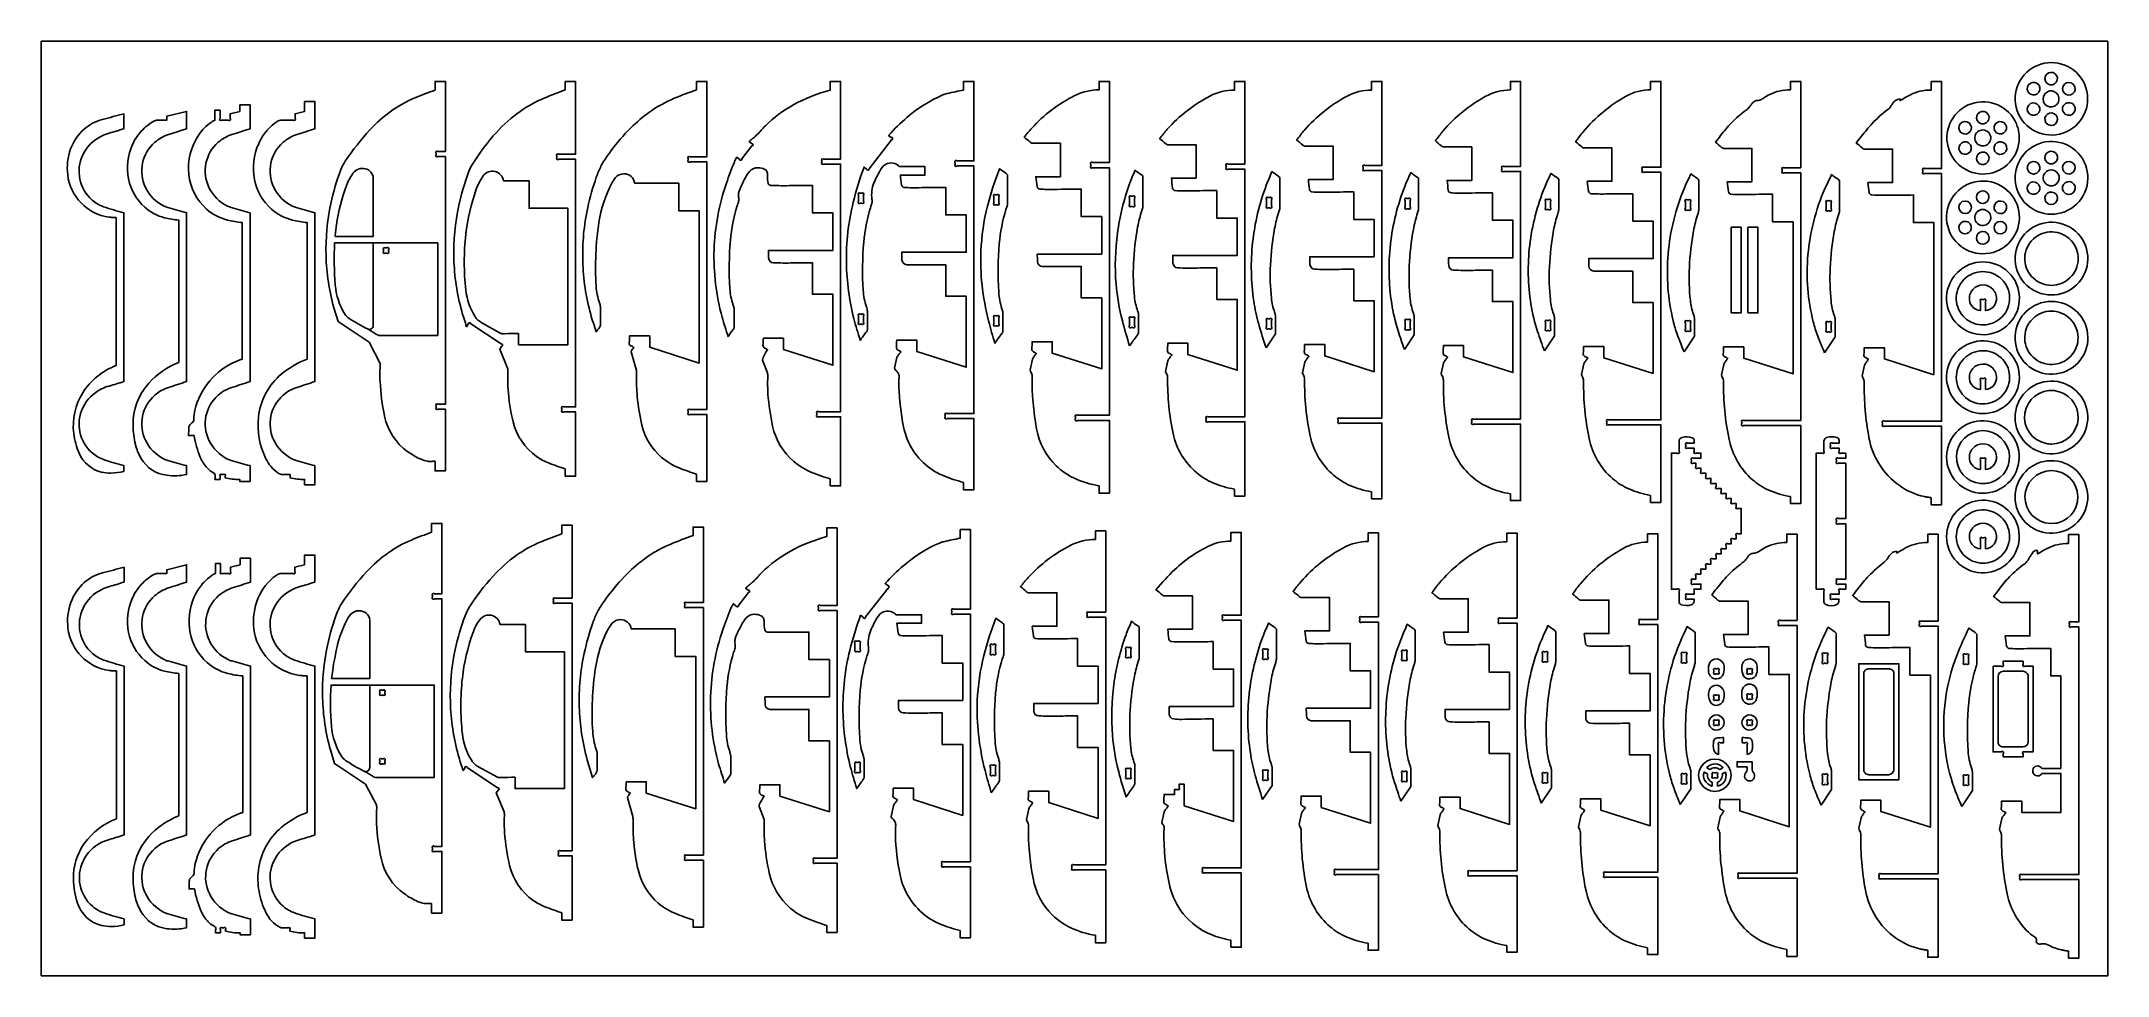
# Model space of a CAD drawing. Extents: x -1990 to 2927, y -1223 to 1002.
import ezdxf

# ---------------------------------------------------------------- set-up
doc = ezdxf.new("R2010")
doc.units = 0
doc.header["$MEASUREMENT"] = 0
doc.layers.get('0').update_dxf_attribs({"linetype": 'CONTINUOUS'})
doc.layers.add('ETCH', color=5, linetype='CONTINUOUS')
doc.layers.add('LAYER_1', color=18, linetype='CONTINUOUS')

msp = doc.modelspace()

# ---------------------------------------------------------------- linework, layer by layer
msp.add_lwpolyline([(2927.3, 1002.5), (2927.3, -1222.5), (-1989.8, -1222.5), (-1989.8, 1002.5)], close=True)
at = {"layer": 'ETCH'}
for points in [[(-1212.3, 316.8, -0.012843), (-1192, 304.6, 0.077208), (-1186.5, 302.3), (-1046.6, 302.3), (-1046.6, 522.3), (-1199.8, 522.3)], [(-1220.6, -735.9, -0.012843), (-1200.2, -748.1, 0.077208), (-1194.8, -750.5), (-1054.9, -750.5), (-1054.9, -530.4), (-1208.1, -530.4)]]:
    msp.add_lwpolyline(points, format="xyb", dxfattribs=at)
at = {"layer": 'LAYER_1'}
for points in [[(2748.5, 939.3, 0.988009), (2836.4, 790.7, 0.987952), (2752.2, 941.3, 0.00606), (2750.3, 940.3, 0.006032)], [(-1052.7, 2.4), (-1052.7, -20.7), (-1028.2, -20.7), (-1028.2, 126.2), (-1046.2, 126.2, -1), (-1050.4, 130.4), (-1050.4, 133.9, -1), (-1046.2, 138.2), (-1028.2, 138.2), (-1028.2, 727.8), (-1046.2, 727.8, -1), (-1050.4, 732.1), (-1050.4, 735.6, -1), (-1046.2, 739.8), (-1028.2, 739.8), (-1028.2, 907), (-1052.7, 907), (-1052.7, 886.3, 0.01158), (-1100.9, 867.7, 0.056715), (-1156.7, 836.8, 0.052187), (-1207.8, 791.6, 0.037532), (-1266.5, 717.3, 0.058109), (-1276.8, 697.4, 0.037025), (-1300.7, 616.5, 0.060336), (-1312.3, 491.8, 0.060322), (-1293.7, 367.9), (-1283.7, 335.2), (-1209.7, 285.9), (-1184.1, 237, -0.078028), (-1183.4, 228, 0.031), (-1183.7, 192.1, 0.037901), (-1173.1, 110, 0.189405), (-1117.4, 24.9, 0.049278), (-1086.2, 7.1, 0.066747), (-1070.4, 2.4, 0.057733), (-1061.6, 2.1, -0.019225)], [(-742.9, -15.8), (-742.9, -33.3), (-718.4, -33.3), (-718.4, 119.9), (-746.5, 119.9, -1), (-750.8, 124.2), (-750.8, 127.6, -1), (-746.5, 131.9), (-718.4, 131.9), (-718.4, 721.5), (-758.5, 721.5, -1), (-762.8, 725.8), (-762.8, 729.3, -1), (-758.5, 733.5), (-718.4, 733.5), (-718.4, 907), (-742.9, 907), (-742.9, 886.7, 0.011138), (-793.1, 867.3, 0.057158), (-850.5, 835.6, 0.053536), (-906.7, 785.7, 0.043612), (-962.4, 712.5, 0.051411), (-973, 691.1, 0.036287), (-996.4, 611.4, 0.060336), (-1008.1, 485.3, 0.060322), (-989.4, 360.1, 0.011291), (-983.8, 341.4, -0.003763), (-977.9, 322.9), (-973.9, 328.8, -1), (-968, 330), (-895.8, 281.8, -1), (-894.6, 275.9), (-898.9, 269.4), (-880.3, 224.3, -0.057304), (-879.6, 214.3, 0.029813), (-879.2, 174.4, 0.040877), (-867.2, 96.7, 0.181545), (-811.1, 13.7, 0.05984), (-783.2, -1.4, 0.017043)], [(-430.5, -28.1), (-430.5, -45.6), (-406, -45.6), (-406, 113.8), (-446.2, 113.8, -1), (-450.4, 118.1), (-450.4, 121.5, -1), (-446.2, 125.8), (-406, 125.8), (-406, 715.4), (-446.2, 715.4, -1), (-450.4, 719.7), (-450.4, 723.2, -1), (-446.2, 727.4), (-406, 727.4), (-406, 907), (-430.5, 907), (-430.5, 887.3, 0.009719), (-483.5, 866.7, 0.05729), (-541.8, 834.6, 0.042456), (-587.8, 795.5, 0.035928), (-634.3, 741.5, 0.013503), (-651.8, 716.5, 0.032705), (-658, 705.5, 0.029032), (-669.2, 678.7, 0.031155), (-689.6, 606.5, 0.060336), (-701.4, 479.1, 0.060323), (-682.5, 352.5, 0.011291), (-676.2, 331.5, -0.003763), (-669.6, 310.7, -0.036784), (-663.8, 318.1, 0.110753), (-659.2, 326.3), (-659.2, 369.9, 0.034327), (-661.8, 379.7, -0.065222), (-669.5, 419.5, -0.053378), (-662.8, 571.9, -0.084019), (-632.4, 664.3, -0.054475), (-623.2, 677.9, -0.22028), (-603.6, 687, -0.181086), (-586.5, 680.6, -0.177894), (-577.6, 664.4), (-473, 664.4), (-473, 599), (-424.4, 599), (-424.4, 236.4), (-541.9, 273.8), (-541.9, 300.8), (-589.9, 300.8, -0.024568), (-590.7, 284.1, 0.148453), (-589.9, 280, 0.167335), (-586.7, 277.1, -0.043011), (-579.9, 273.3, -0.053806), (-583.7, 268.7, 0.162675), (-586.5, 263.4), (-573.9, 218.2, -0.03761), (-573.4, 205.9, 0.029502), (-571.8, 156.5, 0.037089), (-560.5, 88.2, 0.157363), (-513.7, 11.7, 0.085148), (-470.4, -14.1, 0.015306)], [(-112.4, -39.7), (-112.4, -56.3), (-87.9, -56.3), (-87.9, 108.5), (-140, 108.5, -1), (-144.3, 112.8), (-144.3, 116.3, -1), (-140, 120.5), (-87.9, 120.5), (-87.9, 710.1), (-128, 710.1, -1), (-132.3, 714.4), (-132.3, 717.9, -1), (-128, 722.1), (-87.9, 722.1), (-87.9, 907), (-112.4, 907), (-112.4, 886.3, 0.061921), (-198.8, 851.8, 0.067998), (-266.8, 801.2, 0.021444), (-276.9, 790.5, -0.02519), (-287, 779.9, -0.020295), (-296.2, 771.8, 0.006764), (-305.6, 764), (-299.5, 759.2, -1), (-298.7, 753.2), (-322.6, 722.5, -1), (-328.6, 721.8), (-334.6, 726.5, 0.056291), (-340.5, 715.7, 0.012633), (-359.5, 664.8, 0.075447), (-388.9, 506, 0.075461), (-369.8, 345.7, 0.011291), (-362.8, 322.4, -0.003763), (-355.5, 299.3, -0.014708), (-343.4, 316.3, 0.088472), (-341, 321), (-341, 364.6, 0.040504), (-343.5, 374.5, -0.066048), (-351.4, 414.2, -0.037693), (-350, 529, -0.052115), (-334.2, 610.7, -0.029026), (-332.2, 616.1, 0.063373), (-330.5, 621.6, 0.083563), (-330.6, 631.4, -0.089498), (-330.6, 641.2, -0.058075), (-327.8, 650.3, -0.017801), (-314.4, 678, -0.055681), (-304.9, 692.1, -0.219798), (-284.4, 701.5, -0.117737), (-268.3, 697.6, -0.172185), (-263.3, 692.3, -0.124003), (-261.6, 682.5, 0.08265), (-260, 664.2, 0.164391), (-257.7, 660.6, 0.161089), (-253.6, 659.1, 0.009921), (-204.2, 658.8, -0.003307), (-154.9, 659.1), (-154.9, 593.7), (-106.3, 593.7), (-106.3, 504.6), (-259.5, 504.6, 0.009842), (-259.1, 486.6, 0.393252), (-247.5, 475, 0.012272), (-201.2, 474.7, -0.004091), (-154.9, 475), (-154.9, 400.1), (-106.3, 400.1), (-106.3, 231.1), (-223.8, 268.6), (-223.8, 295.5), (-271.7, 295.5, -0.024568), (-272.5, 278.8, 0.148453), (-271.7, 274.7, 0.167335), (-268.6, 271.8, -0.043011), (-261.7, 268.1, 0.035977), (-272.3, 249.4, 0.130623), (-273.4, 243.4), (-261.8, 213, -0.05357), (-261.1, 202.9, 0.029114), (-260.6, 162.2, 0.035901), (-249.5, 85.8, 0.163176), (-199.4, 1.9, 0.085575), (-154.4, -25, 0.014882)], [(204.9, -47.8), (204.9, -65.3), (229.4, -65.3), (229.4, 103.9), (165.3, 103.9, -1), (161, 108.2), (161, 111.7, -1), (165.3, 115.9), (229.4, 115.9), (229.4, 705.6), (189.3, 705.6, -1), (185, 709.8), (185, 713.3, -1), (189.3, 717.6), (229.4, 717.6), (229.4, 907), (204.9, 907), (204.9, 886.4, 0.012013), (165.9, 878.2, 0.043438), (155.4, 874.7, 0.077071), (70.7, 821.8, 0.031251), (26.4, 778.3), (32.5, 773.6, -1), (33.2, 767.6), (-20, 699, -1), (-26, 698.3), (-32.1, 703, 0.028113), (-57.8, 619.3, 0.065025), (-74, 475, 0.028538), (-68.9, 407.6, 0.029197), (-56.5, 342.8, 0.011608), (-49.1, 316.4, -0.003869), (-41.3, 290.1, -0.014708), (-26.6, 310.7, 0.088472), (-23.8, 316.4), (-23.8, 360, 0.040504), (-26.2, 369.9, -0.066048), (-34.1, 409.7, -0.037693), (-32.7, 524.5, -0.052115), (-16.9, 606.1, -0.028884), (-14.9, 611.4, 0.062945), (-13.3, 616.9, 0.076202), (-13.2, 626.6, -0.133631), (-8.5, 665.2, -0.043844), (9.5, 700.3, -0.460888), (50.2, 706.3, -0.102034), (51, 705.2, 0.177148), (52, 704.2), (113, 704.2), (113, 684.1), (54.4, 684.1, 0.002487), (57.2, 660.6, 0.360375), (63.7, 654.5, 0.020957), (98.2, 653.8, -0.005432), (162.4, 654.5), (162.4, 589.2), (211, 589.2), (211, 500.1), (57.8, 500.1, 0.008503), (58.2, 482, 0.393252), (69.8, 470.5, 0.012272), (116.1, 470.1, -0.004091), (162.4, 470.5), (162.4, 395.5), (211, 395.5), (211, 226.5), (93.5, 264), (93.5, 290.9), (45.6, 290.9, -0.024568), (44.8, 274.3, 0.148453), (45.6, 270.1, 0.167335), (48.7, 267.3, -0.043011), (55.6, 263.5, -0.023258), (50.5, 256.6, 0.069876), (46.1, 249.4), (40.6, 224.1, 0.187059), (44, 218.6, -0.16278), (50.8, 208.6, -0.090499), (51.4, 202.8, 0.028996), (50.8, 179.6, 0.041055), (61.9, 84.8, 0.191262), (127.1, -15.8, 0.0569), (156, -31.7, 0.036435)], [(527.3, -55.7), (527.3, -73.8), (551.8, -73.8), (551.8, 99.9), (475.7, 99.9, -1), (471.4, 104.1), (471.4, 107.6, -1), (475.7, 111.9), (551.8, 111.9), (551.8, 701.5), (511.7, 701.5, -1), (507.4, 705.8), (507.4, 709.3, -1), (511.7, 713.5), (551.8, 713.5), (551.8, 907), (527.3, 907), (527.3, 886.8, 0.117904), (468.3, 872.7, 0.090171), (366.9, 795.7, 0.014621), (357.7, 785.1, -0.004873), (348.7, 774.3, -0.016502), (363.4, 762.1, 0.09933), (367.5, 759.7), (435.4, 759.7), (435.4, 680.1), (376.7, 680.1, 0.001901), (379.6, 656.6, 0.360443), (386.1, 650.5, 0.020886), (420.6, 649.8, -0.005414), (484.8, 650.5), (484.8, 585.1), (533.4, 585.1), (533.4, 496), (380.2, 496, 0.008503), (380.6, 477.9, 0.393252), (392.2, 466.4, 0.012272), (438.5, 466, -0.004091), (484.8, 466.4), (484.8, 391.4), (533.4, 391.4), (533.4, 222.4), (415.9, 259.9), (415.9, 286.9), (368, 286.9, -0.024568), (367.1, 270.2, 0.148453), (368, 266.1, 0.167335), (371.1, 263.2, -0.043011), (377.9, 259.4, -0.023258), (372.9, 252.6, 0.069876), (368.5, 245.3), (363, 220, 0.112129), (365, 214.7, -0.149624), (367.9, 204.6, 0.049333), (378.5, 79.7, 0.153631), (425.2, -8.1, 0.08541), (468.4, -38.1, 0.072962)], [(849.8, -63.9), (849.8, -80.5), (874.3, -80.5), (874.3, 96.4), (786.2, 96.4, -1), (781.9, 100.7), (781.9, 104.2, -1), (786.2, 108.4), (874.3, 108.4), (874.3, 698), (834.2, 698, -1), (829.9, 702.3), (829.9, 705.8, -1), (834.2, 710), (874.3, 710), (874.3, 907), (849.8, 907), (849.8, 886.5, 0.120914), (791, 872.1, 0.090688), (689.5, 792.9, 0.01458), (680.3, 781.9, -0.00486), (671.3, 770.8, -0.016502), (685.9, 758.6, 0.09933), (690.1, 756.2), (758, 756.2), (758, 676.6), (699.3, 676.6, 0.001901), (702.1, 653.1, 0.360444), (708.6, 647, 0.020886), (743.2, 646.3, -0.005414), (807.3, 647), (807.3, 581.6), (855.9, 581.6), (855.9, 492.5), (702.7, 492.5, 0.008503), (703.1, 474.4, 0.393252), (714.7, 462.9, 0.012272), (761, 462.6, -0.004091), (807.3, 462.9), (807.3, 387.9), (855.9, 387.9), (855.9, 219), (738.4, 256.5), (738.4, 283.4), (690.5, 283.4, -0.024568), (689.7, 266.7, 0.148453), (690.5, 262.6, 0.167335), (693.6, 259.7, -0.043011), (700.5, 256, -0.023258), (695.4, 249.1, 0.069876), (691.1, 241.8), (685.5, 216.6, 0.112299), (687.5, 211.3, -0.149806), (690.4, 201.1, 0.056062), (703.5, 68.4, 0.166377), (759.5, -25, 0.07368), (798, -48.8, 0.061659)], [(1175.7, -70.3), (1175.7, -86.9), (1200.2, -86.9), (1200.2, 93.2), (1100.1, 93.2, -1), (1095.8, 97.5), (1095.8, 100.9, -1), (1100.1, 105.2), (1200.2, 105.2), (1200.2, 694.8), (1160.1, 694.8, -1), (1155.8, 699.1), (1155.8, 702.6, -1), (1160.1, 706.8), (1200.2, 706.8), (1200.2, 907), (1175.7, 907), (1175.7, 886.5, 0.123894), (1117.2, 871.8, 0.091131), (1015.4, 790.3, 0.014529), (1006.2, 779, -0.004843), (997.2, 767.6, -0.016502), (1011.8, 755.4, 0.09933), (1016, 753), (1083.9, 753), (1083.9, 673.4), (1025.2, 673.4, 0.001901), (1028, 649.9, 0.360444), (1034.5, 643.8, 0.020886), (1069.1, 643.1, -0.005414), (1133.2, 643.8), (1133.2, 578.4), (1181.8, 578.4), (1181.8, 489.3), (1028.6, 489.3, 0.008503), (1029, 471.2, 0.393252), (1040.6, 459.7, 0.012272), (1086.9, 459.3, -0.004091), (1133.2, 459.7), (1133.2, 384.7), (1181.8, 384.7), (1181.8, 215.8), (1064.3, 253.2), (1064.3, 280.2), (1016.4, 280.2, -0.024568), (1015.6, 263.5, 0.148453), (1016.4, 259.4, 0.167335), (1019.5, 256.5, -0.043011), (1026.4, 252.7, -0.023258), (1021.3, 245.9, 0.069876), (1017, 238.6), (1011.4, 213.4, 0.111597), (1013.4, 208, -0.149055), (1016.3, 197.9, 0.055297), (1029.4, 63.4, 0.165637), (1085.4, -30.9, 0.074052), (1123.9, -55, 0.062267)], [(1505.9, -75), (1505.9, -91.1), (1530.4, -91.1), (1530.4, 91), (1418.3, 91, -1), (1414, 95.2), (1414, 98.7, -1), (1418.3, 103), (1530.4, 103), (1530.4, 692.6), (1490.3, 692.6, -1), (1486, 696.9), (1486, 700.3, -1), (1490.3, 704.6), (1530.4, 704.6), (1530.4, 907.1), (1505.9, 907.1), (1505.9, 886.7, 0.126119), (1447.6, 871.7, 0.091419), (1345.5, 788.5, 0.014484), (1336.3, 777, -0.004828), (1327.4, 765.4, -0.016502), (1342, 753.2, 0.09933), (1346.2, 750.8), (1414, 750.8), (1414, 671.2), (1355.4, 671.2, 0.001901), (1358.2, 647.6, 0.360444), (1364.7, 641.6, 0.020886), (1399.2, 640.9, -0.005414), (1463.4, 641.6), (1463.4, 576.2), (1512, 576.2), (1512, 487.1), (1358.8, 487.1, 0.008503), (1359.2, 469, 0.393252), (1370.8, 457.5, 0.012272), (1417.1, 457.1, -0.004091), (1463.4, 457.5), (1463.4, 382.5), (1512, 382.5), (1512, 213.5), (1394.5, 251), (1394.5, 277.9), (1346.6, 277.9, -0.024568), (1345.8, 261.3, 0.148453), (1346.6, 257.2, 0.167335), (1349.7, 254.3, -0.043011), (1356.6, 250.5, -0.023258), (1351.5, 243.7, 0.069876), (1347.1, 236.4), (1341.6, 211.1, 0.111047), (1343.6, 205.8, -0.148469), (1346.5, 195.6, 0.054707), (1359.6, 59.7, 0.165051), (1415.6, -35.3, 0.074339), (1454.1, -59.6, 0.062744)], [(1839.5, -78.8), (1839.5, -95.4), (1864, -95.4), (1864, 89), (1739.9, 89, -1), (1735.7, 93.2), (1735.7, 96.7, -1), (1739.9, 101), (1864, 101), (1864, 690.6), (1823.9, 690.6, -1), (1819.7, 694.9), (1819.7, 698.3, -1), (1823.9, 702.6), (1864, 702.6), (1864, 907), (1839.5, 907), (1839.5, 887, 0.128191), (1781.4, 871.8, 0.091656), (1679.2, 786.9, 0.014439), (1670, 775.2, -0.004813), (1661, 763.4, -0.016502), (1675.7, 751.2, 0.09933), (1679.8, 748.8), (1747.7, 748.8), (1747.7, 669.2), (1689, 669.2, 0.001901), (1691.9, 645.7, 0.360444), (1698.4, 639.6, 0.020886), (1732.9, 638.9, -0.005414), (1797, 639.6), (1797, 574.2), (1845.7, 574.2), (1845.7, 485.1), (1692.4, 485.1, 0.008503), (1692.8, 467, 0.393252), (1704.4, 455.5, 0.012272), (1750.7, 455.1, -0.004091), (1797, 455.5), (1797, 380.5), (1845.7, 380.5), (1845.7, 211.5), (1728.1, 249), (1728.1, 275.9), (1680.2, 275.9, -0.024568), (1679.4, 259.3, 0.148453), (1680.2, 255.2, 0.167335), (1683.3, 252.3, -0.043011), (1690.2, 248.5, -0.023258), (1685.2, 241.7, 0.069876), (1680.8, 234.4), (1675.2, 209.1, 0.110668), (1677.2, 203.8, -0.148065), (1680.2, 193.6, 0.054306), (1693.2, 56.7, 0.164645), (1749.2, -38.8, 0.074533), (1787.8, -63.3, 0.063073)], [(2172.6, -81.8), (2172.6, -98.4), (2197.1, -98.4), (2197.1, 87.7), (2061, 87.7, -1), (2056.7, 92), (2056.7, 95.5, -1), (2061, 99.7), (2197.1, 99.7), (2197.1, 689.3), (2157, 689.3, -1), (2152.7, 693.6), (2152.7, 697.1, -1), (2157, 701.3), (2197.1, 701.3), (2197.1, 907), (2172.6, 907), (2172.6, 887.1, 0.055186), (2145.7, 884.1, 0.062108), (2123.1, 876, 0.040613), (2107.5, 866.5, -0.093941), (2098.7, 862.3, -0.04904), (2094, 861.5, 0.136038), (2085.6, 858.6, 0.102185), (2080, 852.8, -0.031844), (2075.3, 846.3, -0.063453), (2066.8, 838.4, 0.043886), (2031.9, 808, 0.019557), (2018.9, 793.5, 0.009538), (1994.1, 762.1, -0.016502), (2008.7, 749.9, 0.09933), (2012.9, 747.5), (2080.7, 747.5), (2080.7, 667.9), (2022.1, 667.9, 0.001901), (2024.9, 644.4, 0.360444), (2031.4, 638.3, 0.020886), (2065.9, 637.6, -0.005414), (2130.1, 638.3), (2130.1, 572.9), (2178.7, 572.9), (2178.7, 210.3), (2061.2, 247.8), (2061.2, 274.7), (2013.3, 274.7, -0.024568), (2012.4, 258, 0.148453), (2013.3, 253.9, 0.167335), (2016.4, 251, -0.043011), (2023.2, 247.3, -0.023258), (2018.2, 240.4, 0.069876), (2013.8, 233.1), (2008.3, 207.9, 0.110282), (2010.3, 202.5, -0.147653), (2013.2, 192.2, 0.053899), (2026.3, 54.5, 0.164226), (2082.2, -41.6, 0.07473), (2120.9, -66.3, 0.063409)], [(2507.4, -84.3), (2507.4, -100.9), (2531.9, -100.9), (2531.9, 85.9), (2395.8, 85.9, -1), (2391.6, 90.2), (2391.6, 93.7, -1), (2395.8, 97.9), (2531.9, 97.9), (2531.9, 687.5), (2491.8, 687.5, -1), (2487.6, 691.8), (2487.6, 695.3, -1), (2491.8, 699.5), (2531.9, 699.5), (2531.9, 906.4), (2507.4, 906.4), (2507.4, 886.5, 0.055709), (2480.6, 883.5, 0.062568), (2457.9, 875.3, 0.016607), (2445.7, 868.5, -0.005535), (2433.5, 861.4), (2433.5, 865.4, 0.187803), (2421.2, 860.6, 0.077073), (2412.2, 849.3, -0.099826), (2403.9, 839.9, 0.038946), (2366.8, 806.7, 0.019538), (2353.8, 792, 0.009517), (2328.9, 760.3, -0.016502), (2343.6, 748.1, 0.09933), (2347.7, 745.7), (2415.6, 745.7), (2415.6, 666.1), (2356.9, 666.1, 0.001354), (2359.7, 642.5, 0.370222), (2366.3, 636.5, 0.011951), (2415.6, 636.1, -0.003984), (2464.9, 636.5), (2464.9, 571.1), (2513.6, 571.1), (2513.6, 208.5), (2396, 246), (2396, 272.9), (2348.1, 272.9, -0.024568), (2347.3, 256.2, 0.148453), (2348.1, 252.1, 0.167335), (2351.2, 249.2, -0.043011), (2358.1, 245.5, -0.023258), (2353.1, 238.6, 0.069876), (2348.7, 231.3), (2343.1, 206.1, 0.110147), (2345.1, 200.7, -0.14751), (2348.1, 190.4, 0.048821), (2359.2, 58.6, 0.095133), (2384, -5.1, 0.097671), (2430.8, -54.7, 0.101051), (2491.1, -81.5, 0.019106), (2499.2, -83, -0.006368)], [(2743.5, 876.6, 0.950953), (2759.9, 902, 0.951079), (2741, 878.4, 0.025074), (2742.2, 877.4, 0.02514)], [(2789.9, 899.1, 0.951083), (2797.3, 927.9, 0.952097), (2787.1, 900, 0.024539), (2788.5, 899.4, 0.025072)], [(2840.1, 903.6, 0.95326), (2828.3, 876.1, 0.952598), (2842.7, 902.4, 0.024277), (2841.4, 903.1, 0.023929)], [(-1626.4, 63.7), (-1639.3, 63.7, -0.012709), (-1638.8, 82.5, -0.186771), (-1635.4, 90.2, -0.031934), (-1631.3, 93.8, 0.130659), (-1627.9, 98.1, 0.101306), (-1626.9, 103.2, -0.060865), (-1624.5, 123.9, -0.116481), (-1589.2, 193.7, -0.116481), (-1526.4, 240.3, -0.017395), (-1519, 243.2, 0.005798), (-1511.6, 245.8), (-1511.6, 571, -0.045607), (-1546.9, 576.7, -0.119052), (-1596.4, 602.9, -0.187593), (-1638.8, 685.2, -0.176665), (-1615, 780.1, -0.046818), (-1602, 795.9, -0.04327), (-1585.1, 810.2, -0.034612), (-1578.7, 814, -0.119897), (-1576.6, 814.5), (-1576.6, 838.5), (-1564.6, 838.5), (-1564.6, 818.8, 1), (-1560.4, 814.5), (-1544.7, 814.5, 1), (-1540.5, 818.8), (-1540.5, 829.9), (-1517.7, 835.4), (-1517.7, 851), (-1493.2, 851), (-1493.2, 794.4, -0.0023), (-1536.5, 780.3, 0.102473), (-1568.8, 762.1, 0.336459), (-1590.9, 654.6, 0.170276), (-1546.4, 609.8, 0.041463), (-1537.8, 606.5, 0.008219), (-1493.2, 594.2), (-1493.2, 192.2, -0.0023), (-1536.5, 178.1, 0.102473), (-1568.8, 159.9, 0.336459), (-1590.9, 52.4, 0.170276), (-1546.4, 7.6, 0.041463), (-1537.8, 4.3, 0.008219), (-1493.2, -7.9), (-1493.2, -45.6), (-1517.7, -45.6), (-1517.7, -40.6, -0.040458), (-1535.4, -40.1, -0.040959), (-1552.5, -36.8), (-1552.5, -33, 1), (-1556.7, -28.8), (-1560.4, -28.8, 1), (-1564.6, -33), (-1564.6, -40.8), (-1576.6, -40.8, -0.042249), (-1576, -32.9, 0.164319), (-1576.6, -28.8, 0.142751), (-1579.9, -25.4, -0.073336), (-1594.6, -13.8, -0.092121), (-1611.6, 12.6, -0.054046)], [(-1357.1, 245.8), (-1357.1, 571, -0.045607), (-1392.4, 576.7, -0.119052), (-1441.9, 602.9, -0.164437), (-1482.3, 673.4, -0.154496), (-1472.6, 758.9, -0.067132), (-1455.1, 787.4, -0.067132), (-1430.6, 810.2, -0.094604), (-1421, 814.5), (-1390.2, 814.5, 1), (-1385.9, 818.8), (-1385.9, 829.9), (-1363.2, 835.4), (-1363.2, 858.8), (-1338.7, 858.8), (-1338.7, 794.4, -0.0023), (-1382, 780.3, 0.102473), (-1414.3, 762.1, 0.336459), (-1436.4, 654.6, 0.170276), (-1391.9, 609.8, 0.041463), (-1383.3, 606.5, 0.008219), (-1338.7, 594.2), (-1338.7, 192.2, -0.0023), (-1382, 178.1, 0.102473), (-1414.3, 159.9, 0.336459), (-1436.4, 52.4, 0.170276), (-1391.9, 7.6, 0.041463), (-1383.3, 4.3, 0.008219), (-1338.7, -7.9), (-1338.7, -53.3), (-1363.2, -53.3), (-1363.2, -40.6, -0.040458), (-1380.9, -40.1, -0.040959), (-1398, -36.8), (-1398, -28.8), (-1418.2, -28.8, -0.150836), (-1426.9, -25.4, -0.117974), (-1455.3, 8.2, -0.146319), (-1473, 108.4, -0.192468), (-1417.8, 210.5, -0.083871)], [(2710, 806, 0.927864), (2547.5, 751.1, 0.927971), (2716.4, 781.2, 0.03736), (2714.1, 793.8, 0.037418)], [(2743.2, 828.4, 0.952593), (2759.9, 853, 0.95157), (2740.8, 830.2, 0.024816), (2741.9, 829.2, 0.024279)], [(2777.2, 876, 0.770665), (2800.6, 847.9, 0.751593), (2794.9, 884.3, 0.141818), (2785.3, 882.8, 0.129519)], [(2827.3, 828.2, 0.975077), (2843.2, 854.1, 0.97506), (2826, 829, 0.012628), (2826.7, 828.6, 0.012619)], [(-1793.4, -22), (-1793.4, -7.9, -0.019771), (-1841.6, 6.5, -0.097096), (-1869, 22.4, -0.336459), (-1891.1, 129.9, -0.170276), (-1846.6, 174.7, -0.044461), (-1828.2, 181.6, 0.01152), (-1793.4, 192.2), (-1793.4, 594.2, -0.019771), (-1841.6, 608.7, -0.097096), (-1869, 624.5, -0.336459), (-1891.1, 732, -0.170276), (-1846.6, 776.8, -0.044461), (-1828.2, 783.7, 0.01152), (-1793.4, 794.4), (-1793.4, 829.5, 0.004903), (-1844.6, 816.4, 0.116274), (-1888.1, 793.1, 0.126509), (-1920, 746.1, 0.115888), (-1927.1, 684.6, 0.165557), (-1895, 617.5, 0.165558), (-1828.7, 583.8, 0.027352), (-1820.3, 583.1, -0.009115), (-1811.8, 582.7), (-1811.8, 230.3, 0.164612), (-1891.2, 165.3, 0.171175), (-1912.7, 68.7, 0.07237), (-1899.9, 21.5, 0.234888), (-1846.7, -23.4, 0.06659), (-1824.2, -25.8, 0.048535)], [(-1662.6, 237.6), (-1662.6, 576.8, -0.045578), (-1696.3, 582.3, -0.119082), (-1743.5, 607.3, -0.164652), (-1782.1, 674.6, -0.154282), (-1772.8, 756.6, -0.080612), (-1751.9, 788.5, -0.080612), (-1721.9, 812.2, -0.124982), (-1713.9, 814.5), (-1691.4, 814.5), (-1691.4, 823.9), (-1644.2, 835.5), (-1644.2, 794.4, -0.0023), (-1687.4, 780.3, 0.102473), (-1719.7, 762.1, 0.336459), (-1741.9, 654.6, 0.170276), (-1697.3, 609.8, 0.041463), (-1688.8, 606.5, 0.008219), (-1644.2, 594.2), (-1644.2, 192.2, -0.0023), (-1687.4, 178.1, 0.102473), (-1719.7, 159.9, 0.336459), (-1741.9, 52.4, 0.170276), (-1697.3, 7.6, 0.041463), (-1688.8, 4.3, 0.008219), (-1644.2, -7.9), (-1644.2, -29, -0.088823), (-1691.4, -31, -0.230967), (-1752.8, 9.8, -0.07343), (-1765.9, 42.3, -0.05589), (-1771.5, 87.8, -0.186646), (-1734.1, 188.3, -0.121989)], [(2579.3, 784.4, 0.975058), (2597.4, 808.2, 0.975249), (2578.1, 785.3, 0.012531), (2578.7, 784.8, 0.012628)], [(2619.4, 756.6, 0.976252), (2641.5, 787.6, 0.976388), (2617.9, 757.7, 0.011947), (2618.6, 757.1, 0.012016)], [(2621.6, 808.3, 0.976251), (2639.1, 832.8, 0.976386), (2620.5, 809.2, 0.011948), (2621, 808.7, 0.012017)], [(2664.1, 783.8, 0.976042), (2680.3, 808.8, 0.975782), (2662.9, 784.6, 0.012257), (2663.5, 784.1, 0.012124)], [(2787.1, 803.2, 0.952097), (2800, 830.1, 0.952996), (2784.5, 804.6, 0.024067), (2785.8, 803.8, 0.024539)], [(2580.2, 735.4, 0.976043), (2596.5, 760.4, 0.975784), (2579, 736.2, 0.012256), (2579.6, 735.8, 0.012124)], [(2621.6, 711.5, 0.976253), (2639.1, 736, 0.976387), (2620.5, 712.4, 0.011947), (2621, 711.9, 0.012016)], [(2664.4, 735.2, 0.975077), (2680.3, 761.1, 0.97506), (2663.1, 736, 0.012628), (2663.8, 735.6, 0.012619)], [(2745, 605.6, 0.988058), (2843.7, 747.9, 0.988098), (2741.6, 608, 0.005987), (2743.3, 606.7, 0.006007)], [(2784.5, 713.1, 0.976251), (2802, 737.7, 0.976386), (2783.4, 714, 0.011948), (2783.9, 713.6, 0.012017)], [(-1290.6, 537.9), (-1199.8, 537.9), (-1199.8, 676.8, 0.327649), (-1219, 699.2, 0.30501), (-1248.2, 688.1, 0.064273), (-1263.4, 659.5, 0.055133), (-1287.4, 565.2, 0.007933), (-1289, 551.6, -0.002644)], [(-854.3, 306.9), (-854.3, 279.9), (-736.8, 279.9), (-736.8, 605.1), (-829.3, 605.1), (-829.3, 670.5), (-890, 670.5, 0.307009), (-910.3, 692.5, 0.30501), (-938.4, 681.8, 0.068756), (-954.9, 650.1, 0.057139), (-979.6, 543, 0.056363), (-979.7, 410.1, 0.112085), (-957.4, 346.4, 0.06631), (-951.5, 339.2, 0.057154), (-942.8, 332.8), (-896.2, 306.9, 0.076491), (-887.8, 306, -0.012724)], [(279.2, 283.1, -0.014665), (295.4, 306.1, 0.088209), (298.6, 312.3), (298.6, 356, 0.040603), (296.1, 365.8, -0.066272), (288.3, 405.6, -0.037569), (289.7, 520.6, -0.052115), (305.5, 602, -0.028888), (307.5, 607.4, 0.062959), (309.1, 612.8), (309.1, 684.4, 0.137471), (305.9, 687.9, -0.022773), (290.3, 699, 0.030864), (261.7, 610, 0.052022), (246.1, 503.1, 0.037686), (248.8, 422, 0.035172), (264.4, 336.5, 0.007553), (271.6, 309.7, -0.002518)], [(599.9, 277.1, -0.013239), (582.6, 337, -0.043697), (567.7, 424.4, -0.053791), (571, 545.4, -0.053644), (599.9, 663.2, -0.011454), (606.3, 679.4, 0.003818), (612.8, 695.5, 0.022773), (628.4, 684.5, -0.137471), (631.6, 680.9), (631.6, 609.4, -0.040609), (629.2, 599.5, 0.035851), (619, 559.9, 0.033236), (609.2, 473.1, 0.03671), (611.4, 394, 0.061524), (619, 360.8, -0.045424), (621.1, 352.5), (621.1, 308.9, -0.088476), (617.7, 302, 0.014709)], [(924.8, 272.2, -0.013442), (907.1, 329.3, -0.031361), (895.4, 383.8, -0.063908), (892.6, 523.2, -0.063498), (925.2, 659.7, -0.011797), (931.8, 676, 0.003932), (938.7, 692.3, 0.022773), (954.3, 681.3, -0.137471), (957.5, 677.7), (957.5, 606.2, -0.040609), (955.1, 596.2, 0.035851), (944.9, 556.7, 0.033236), (935.1, 469.9, 0.03671), (937.3, 390.8, 0.061524), (944.9, 357.6, -0.045424), (947, 349.3), (947, 305.7)], [(1253.9, 268.4, -0.011516), (1238.8, 313, -0.0375), (1223.5, 378.5, -0.06631), (1220.6, 519.1, -0.065612), (1254.7, 657.1, -0.012128), (1261.7, 673.6, 0.004042), (1268.9, 690, 0.022773), (1284.5, 679, -0.137471), (1287.7, 675.5), (1287.7, 603.9, -0.040609), (1285.3, 594, 0.035851), (1275.1, 554.4, 0.033236), (1265.3, 467.6, 0.03671), (1267.5, 388.5, 0.061524), (1275.1, 355.3, -0.045424), (1277.2, 347.1), (1277.2, 303.4)], [(2753.5, 686.6, 0.953254), (2750, 716.3, 0.952591), (2750.6, 686.4, 0.02428), (2752, 686.4, 0.023933)], [(2783.9, 660.5, 0.76203), (2809.3, 686.9, 0.762047), (2773.9, 677.2, 0.135044), (2776.6, 667.5, 0.135054)], [(2829.6, 687.3, 0.953252), (2841.4, 714.9, 0.952591), (2827, 688.6, 0.02428), (2828.2, 687.9, 0.023933)], [(-45.3, 621.2), (-45.3, 636.7, -1), (-41.1, 640.9), (-37.6, 640.9, -1), (-33.3, 636.7), (-33.3, 621.2, -1), (-37.6, 616.9), (-41.1, 616.9, -1)], [(1586.9, 265.4, -0.010872), (1570.8, 311.3, -0.038507), (1555, 376.5, -0.069407), (1552, 516.9, -0.068298), (1587.7, 655.1, -0.012539), (1595, 671.6, 0.004179), (1602.6, 688, 0.022773), (1618.1, 677, -0.137471), (1621.3, 673.5), (1621.3, 601.9, -0.040609), (1618.9, 592, 0.035851), (1608.8, 552.4, 0.033236), (1599, 465.6, 0.03671), (1601.2, 386.5, 0.061524), (1608.7, 353.3, -0.045424), (1610.9, 345.1), (1610.9, 301.4)], [(1919.2, 263.2, -0.010271), (1903.6, 303.1, -0.02917), (1893.3, 337.1, -0.080322), (1881.3, 496.2, -0.079073), (1920.2, 653.5, -0.01281), (1927.7, 670.2, 0.00427), (1935.6, 686.8, 0.022773), (1951.2, 675.8, -0.137471), (1954.4, 672.2), (1954.4, 600.7, -0.040609), (1951.9, 590.8, 0.035851), (1941.8, 551.2, 0.033236), (1932, 464.4, 0.03671), (1934.2, 385.3, 0.061524), (1941.8, 352.1, -0.045424), (1943.9, 343.8), (1943.9, 300.2)], [(2253.8, 260.8, -0.011294), (2237.4, 300.3, -0.031243), (2226.6, 334.7, -0.083122), (2214.1, 493.9, -0.081524), (2254.4, 651.7, -0.013123), (2262.3, 668.4, 0.004374), (2270.5, 685, 0.022773), (2286.1, 674, -0.137471), (2289.2, 670.4), (2289.2, 598.9, -0.040609), (2286.8, 589, 0.035851), (2276.7, 549.4, 0.033236), (2266.9, 462.6, 0.03671), (2269.1, 383.5, 0.061524), (2276.6, 350.3, -0.045424), (2278.8, 342), (2278.8, 298.4)], [(2582.1, 511.4, 0.988058), (2680.8, 653.7, 0.988098), (2578.7, 513.8, 0.005987), (2580.4, 512.5, 0.006007)], [(2625.5, 617.1, 0.975507), (2635.1, 645.3, 0.975784), (2624.2, 617.6, 0.012257), (2624.9, 617.3, 0.012399)], [(2743.2, 640.2, 0.952593), (2759.9, 664.8, 0.95157), (2740.8, 642, 0.024816), (2741.9, 641, 0.024279)], [(2787.1, 615, 0.952097), (2800, 641.9, 0.952996), (2784.5, 616.4, 0.024067), (2785.8, 615.6, 0.024539)], [(2828.7, 639.3, 0.950904), (2842.6, 666.4, 0.950919), (2826, 640.8, 0.025158), (2827.3, 640, 0.025166)], [(284.8, 636.9), (281.3, 636.9, 1), (277, 632.6), (277, 617.1, 1), (281.3, 612.8), (284.8, 612.8, 1), (289, 617.1), (289, 632.6, 1)], [(611.6, 613.6), (611.6, 629.1, 1), (607.3, 633.4), (603.8, 633.4, 1), (599.6, 629.1), (599.6, 613.6, 1), (603.8, 609.4), (607.3, 609.4, 1)], [(925.5, 610.4), (925.5, 625.9, -1), (929.7, 630.2), (933.2, 630.2, -1), (937.5, 625.9), (937.5, 610.4, -1), (933.2, 606.2), (929.7, 606.2, -1)], [(1255.7, 608.2), (1255.7, 623.7, -1), (1259.9, 627.9), (1263.4, 627.9, -1), (1267.7, 623.7), (1267.7, 608.2, -1), (1263.4, 603.9), (1259.9, 603.9, -1)], [(1589.3, 606.2), (1589.3, 621.7, -1), (1593.6, 626), (1597, 626, -1), (1601.3, 621.7), (1601.3, 606.2, -1), (1597, 601.9), (1593.6, 601.9, -1)], [(1922.3, 604.9), (1922.3, 620.4, -1), (1926.6, 624.7), (1930.1, 624.7, -1), (1934.3, 620.4), (1934.3, 604.9, -1), (1930.1, 600.7), (1926.6, 600.7, -1)], [(2257.2, 603.1), (2257.2, 618.6, -1), (2261.5, 622.9), (2264.9, 622.9, -1), (2269.2, 618.6), (2269.2, 603.1, -1), (2264.9, 598.9), (2261.5, 598.9, -1)], [(2587, 622.2, 0.976251), (2588.4, 592.2, 0.976041), (2588.5, 622.2, 0.012125), (2587.8, 622.2, 0.012017)], [(2615.3, 595.1, 0.976389), (2644.2, 570.1, 0.976435), (2616.6, 596.4, 0.011923), (2615.9, 595.8, 0.011947)], [(2678.5, 620.7, 0.976254), (2664.7, 594, 0.976045), (2679.8, 620, 0.012123), (2679.1, 620.3, 0.012015)], [(2583.4, 573, 0.975244), (2592.1, 544.6, 0.975502), (2584.8, 573.4, 0.012401), (2584.1, 573.3, 0.012533)], [(2628.5, 549.5, 0.975054), (2630.8, 519.2, 0.975033), (2630, 549.6, 0.012641), (2629.2, 549.6, 0.012631)], [(2683.1, 548.8, 0.975245), (2661.4, 569.1, 0.975503), (2682.1, 547.8, 0.0124), (2682.6, 548.3, 0.012532)], [(2745, 413.3, 0.988058), (2843.7, 555.6, 0.988098), (2741.7, 415.7, 0.005987), (2743.3, 414.4, 0.006007)], [(2757.9, 432.3, 0.988058), (2830.4, 536.9, 0.988098), (2755.4, 434.1, 0.005987), (2756.6, 433.2, 0.006007)], [(-1199.8, 522.3), (-1291.9, 522.3, 0.033708), (-1290.4, 422.5, 0.119738), (-1267.3, 352.7, 0.10777), (-1257.6, 342.8, 0.029272), (-1213.8, 317.5, 0.544062), (-1199.8, 325.6)], [(-1171.6, 498.3), (-1168.1, 498.3, 1), (-1163.8, 502.6), (-1163.8, 506, 1), (-1168.1, 510.3), (-1171.6, 510.3, 1), (-1175.8, 506), (-1175.8, 502.6, 1)], [(2561.2, 442.4, 0.988098), (2698.8, 336.9, 0.988127), (2563.8, 445.6, 0.005972), (2562.5, 444, 0.005987)], [(2576.2, 423.5, 0.988009), (2683.9, 356.3, 0.988058), (2577.8, 426.1, 0.006007), (2577, 424.8, 0.006032)], [(2632.2, 387.9), (2628.7, 387.9, 1), (2624.4, 383.7), (2624.4, 361.3, -0.359653), (2598.4, 386, -0.450586), (2630.4, 422.2, -0.450586), (2662.5, 386, -0.359653), (2636.4, 361.3), (2636.4, 383.7, 1)], [(-33.3, 348.5), (-33.3, 333, -1), (-37.6, 328.8), (-41.1, 328.8, -1), (-45.3, 333), (-45.3, 348.5, -1), (-41.1, 352.8), (-37.6, 352.8, -1)], [(281.3, 348.7), (284.8, 348.7, -1), (289, 344.5), (289, 329, -1), (284.8, 324.7), (281.3, 324.7, -1), (277, 329), (277, 344.5, -1)], [(603.8, 345.2), (607.3, 345.2, -1), (611.6, 341), (611.6, 325.5, -1), (607.3, 321.2), (603.8, 321.2, -1), (599.6, 325.5), (599.6, 341, -1)], [(2724.1, 348.4, 0.988098), (2861.7, 242.9, 0.988127), (2726.7, 351.6, 0.005972), (2725.4, 350, 0.005987)], [(2739.1, 329.5, 0.988009), (2846.8, 262.3, 0.988058), (2740.8, 332.1, 0.006007), (2739.9, 330.8, 0.006032)], [(937.5, 337.8), (937.5, 322.3, -1), (933.2, 318), (929.7, 318, -1), (925.5, 322.3), (925.5, 337.8, -1), (929.7, 342), (933.2, 342, -1)], [(1255.7, 320), (1255.7, 335.5, -1), (1259.9, 339.8), (1263.4, 339.8, -1), (1267.7, 335.5), (1267.7, 320, -1), (1263.4, 315.8), (1259.9, 315.8, -1)], [(1601.3, 333.6), (1601.3, 318.1, -1), (1597, 313.8), (1593.6, 313.8, -1), (1589.3, 318.1), (1589.3, 333.6, -1), (1593.6, 337.8), (1597, 337.8, -1)], [(1934.3, 316.8), (1934.3, 332.3, 1), (1930.1, 336.6), (1926.6, 336.6, 1), (1922.3, 332.3), (1922.3, 316.8, 1), (1926.6, 312.5), (1930.1, 312.5, 1)], [(2257.2, 315), (2257.2, 330.5, -1), (2261.5, 334.8), (2264.9, 334.8, -1), (2269.2, 330.5), (2269.2, 315, -1), (2264.9, 310.7), (2261.5, 310.7, -1)], [(2582.1, 130.9, 0.988058), (2680.8, 273.2, 0.988098), (2578.7, 133.3, 0.005987), (2580.4, 132.1, 0.006007)], [(2600.2, 146.7, 0.976041), (2663.4, 256.6, 0.97625), (2595, 149.9, 0.012018), (2597.6, 148.2, 0.012125)], [(2636.4, 173.1), (2636.4, 195.5, 1), (2632.2, 199.7), (2628.7, 199.7, 1), (2624.4, 195.5), (2624.4, 173.1, -0.359653), (2598.4, 197.8, -0.450586), (2630.4, 234, -0.450586), (2662.5, 197.8, -0.359653)], [(2748.5, 32.9, 0.988009), (2840.1, 179.6, 0.988058), (2745, 35.2, 0.006007), (2746.8, 34, 0.006032)], [(2793.3, 43.4, 0.951003), (2799.7, 170.6, 0.950547), (2780.6, 44.7, 0.025353), (2786.9, 43.7, 0.025114)], [(2544.5, 21.4, 0.987451), (2716.2, 1.8, 0.987494), (2545, 25.7, 0.006292), (2544.7, 23.6, 0.006314)], [(1907.3, -332.6), (1907.3, -306.4, 1), (1903, -302.2), (1889.3, -302.2), (1889.3, 21.8), (1903, 21.8, 1), (1907.3, 26.1), (1907.3, 50.1, -0.318505), (1913.9, 59, -0.166858), (1938.8, 58.5, -0.271814), (1943.2, 53.2, -0.055395), (1943.4, 49.5, 0.018448), (1943.3, 45.8), (1927.5, 45.8, 1), (1923.3, 41.6), (1923.3, 38.1, 1), (1927.5, 33.8), (1943.3, 33.8), (1943.3, 26.1, 1), (1947.5, 21.8), (1959.3, 21.8), (1959.3, 9.8), (1941.3, 9.8, 1), (1937.1, 5.6), (1937.1, 2.1, 1), (1941.3, -2.2), (1947.3, -2.2), (1947.3, -9.9, 1), (1951.5, -14.2), (1959.3, -14.2), (1959.3, -21.9, 1), (1963.5, -26.2), (1971.3, -26.2), (1971.3, -33.9, 1), (1975.5, -38.2), (1983.3, -38.2), (1983.3, -45.9, 1), (1987.5, -50.2), (1995.3, -50.2), (1995.3, -57.9, 1), (1999.5, -62.2), (2007.3, -62.2), (2007.3, -69.9, 1), (2011.5, -74.2), (2019.3, -74.2), (2019.3, -81.9, 1), (2023.5, -86.2), (2031.3, -86.2), (2031.3, -93.9, 1), (2035.5, -98.2), (2043.3, -98.2), (2043.3, -105.9, 1), (2047.5, -110.2), (2055.3, -110.2), (2055.3, -170.2), (2047.5, -170.2, 1), (2043.3, -174.4), (2043.3, -182.2), (2035.5, -182.2, 1), (2031.3, -186.4), (2031.3, -194.2), (2023.5, -194.2, 1), (2019.3, -198.4), (2019.3, -206.2), (2011.5, -206.2, 1), (2007.3, -210.4), (2007.3, -218.2), (1999.5, -218.2, 1), (1995.3, -222.4), (1995.3, -230.2), (1987.5, -230.2, 1), (1983.3, -234.4), (1983.3, -242.2), (1975.5, -242.2, 1), (1971.3, -246.4), (1971.3, -254.2), (1963.5, -254.2, 1), (1959.3, -258.4), (1959.3, -266.2), (1951.5, -266.2, 1), (1947.3, -270.4), (1947.3, -278.2), (1941.3, -278.2, 1), (1937.1, -282.4), (1937.1, -285.9, 1), (1941.3, -290.2), (1959.3, -290.2), (1959.3, -302.2), (1947.5, -302.2, 1), (1943.3, -306.4), (1943.3, -314.2), (1927.5, -314.2, 1), (1923.3, -318.4), (1923.3, -321.9, 1), (1927.5, -326.2), (1943.3, -326.2, -0.058741), (1942.4, -333, -0.262403), (1936.3, -339.3, -0.151606), (1912.4, -339.2, -0.313078)], [(2252, -332.6), (2252, -306.4, 1), (2247.8, -302.2), (2234, -302.2), (2234, 21.8), (2247.8, 21.8, 1), (2252, 26.1), (2252, 50.1, -0.315468), (2258.6, 59, -0.159693), (2282.7, 59.1, -0.311948), (2288, 52.2, -0.019147), (2288.1, 49, 0.006382), (2288, 45.8), (2272.3, 45.8, 1), (2268, 41.6), (2268, 38.1, 1), (2272.3, 33.8), (2288, 33.8), (2288, 26.1, 1), (2292.3, 21.8), (2304, 21.8), (2304, 9.8), (2286.1, 9.8, 1), (2281.8, 5.6), (2281.8, 2.1, 1), (2286.1, -2.2), (2304, -2.2), (2304, -134.2), (2286.1, -134.2, 1), (2281.8, -138.4), (2281.8, -141.9, 1), (2286.1, -146.2), (2304, -146.2), (2304, -278.2), (2286.1, -278.2, 1), (2281.8, -282.4), (2281.8, -285.9, 1), (2286.1, -290.2), (2304, -290.2), (2304, -302.2), (2292.3, -302.2, 1), (2288, -306.4), (2288, -314.2), (2272.3, -314.2, 1), (2268, -318.4), (2268, -321.9, 1), (2272.3, -326.2), (2288, -326.2, -0.076057), (2286.8, -334, -0.22246), (2282.4, -338.8, -0.195575), (2256.6, -339, -0.292641)], [(2649.3, -48, 0.951154), (2618, 74.1, 0.951092), (2636.9, -50.5, 0.025067), (2643.2, -49.5, 0.025034)], [(2624.4, -16.8), (2624.4, 5.6, -1), (2628.7, 9.8), (2632.2, 9.8, -1), (2636.4, 5.6), (2636.4, -16.8, 0.358569), (2662.4, 7.9, 0.450586), (2630.4, 44.1, 0.450586), (2598.4, 7.9, 0.359653)], [(2748.5, -156.4, 0.988009), (2840.1, -9.8, 0.988058), (2745, -154.2, 0.006007), (2746.8, -155.3, 0.006032)], [(2809.2, -144, 0.975264), (2780.9, -21.2, 0.975245), (2803, -145.2, 0.012533), (2806.1, -144.7, 0.012523)], [(2585.6, -250.6, 0.988009), (2677.2, -104, 0.988058), (2582.1, -248.4, 0.006007), (2583.9, -249.5, 0.006032)], [(-1061, -1050.3), (-1061, -1073.4), (-1036.5, -1073.4), (-1036.5, -926.5), (-1054.4, -926.5, -1), (-1058.7, -922.3), (-1058.7, -918.8, -1), (-1054.4, -914.5), (-1036.5, -914.5), (-1036.5, -324.9), (-1054.4, -324.9, -1), (-1058.7, -320.7), (-1058.7, -317.2, -1), (-1054.4, -312.9), (-1036.5, -312.9), (-1036.5, -145.7), (-1061, -145.7), (-1061, -166.4, 0.01158), (-1109.2, -185.1, 0.056715), (-1165, -216, 0.052187), (-1216.1, -261.1, 0.037532), (-1274.8, -335.4, 0.058109), (-1285.1, -355.4, 0.037025), (-1309, -436.2, 0.060336), (-1320.5, -561, 0.060322), (-1302, -684.9), (-1291.9, -717.5), (-1218, -766.8), (-1192.4, -815.8, -0.078028), (-1191.7, -824.7, 0.031), (-1192, -860.7, 0.037901), (-1181.3, -942.7, 0.189405), (-1125.7, -1027.8, 0.049278), (-1094.5, -1045.6, 0.066747), (-1078.7, -1050.3, 0.057733), (-1069.8, -1050.6, -0.019225)], [(2600.2, -232.5, 0.976041), (2663.4, -122.7, 0.97625), (2595, -229.3, 0.012018), (2597.6, -231, 0.012125)], [(2636.4, -206.1), (2636.4, -183.8, 1), (2632.2, -179.5), (2628.7, -179.5, 1), (2624.4, -183.8), (2624.4, -206.1, -0.359653), (2598.4, -181.5, -0.450586), (2630.4, -145.3, -0.450586), (2662.4, -181.4, -0.358569)], [(-751.2, -1072.7), (-751.2, -1090.2), (-726.7, -1090.2), (-726.7, -936.9), (-754.8, -936.9, -1), (-759.1, -932.7), (-759.1, -929.2, -1), (-754.8, -924.9), (-726.7, -924.9), (-726.7, -335.3), (-766.8, -335.3, -1), (-771.1, -331), (-771.1, -327.6, -1), (-766.8, -323.3), (-726.7, -323.3), (-726.7, -149.8), (-751.2, -149.8), (-751.2, -170.2, 0.011138), (-801.4, -189.5, 0.057158), (-858.8, -221.3, 0.053536), (-914.9, -271.1, 0.043612), (-970.7, -344.3, 0.051411), (-981.3, -365.7, 0.036287), (-1004.7, -445.4, 0.060336), (-1016.4, -571.5, 0.060322), (-997.7, -696.8, 0.011291), (-992.1, -715.4, -0.003763), (-986.2, -734), (-982.2, -728, -1), (-976.3, -726.8), (-904.1, -775, -1), (-902.9, -780.9), (-907.2, -787.4), (-888.6, -832.5, -0.057304), (-887.9, -842.5, 0.029813), (-887.4, -882.4, 0.040877), (-875.4, -960.1, 0.181545), (-819.3, -1043.1, 0.05984), (-791.5, -1058.2, 0.017043)], [(-438.8, -1089.5), (-438.8, -1106.9), (-414.3, -1106.9), (-414.3, -947.5), (-454.4, -947.5, -1), (-458.7, -943.3), (-458.7, -939.8, -1), (-454.4, -935.5), (-414.3, -935.5), (-414.3, -345.9), (-454.4, -345.9, -1), (-458.7, -341.7), (-458.7, -338.2, -1), (-454.4, -333.9), (-414.3, -333.9), (-414.3, -154.3), (-438.8, -154.3), (-438.8, -174, 0.009719), (-491.8, -194.6, 0.05729), (-550.1, -226.8, 0.042456), (-596.1, -265.9, 0.035928), (-642.5, -319.9, 0.013503), (-660.1, -344.9, 0.032705), (-666.3, -355.8, 0.029032), (-677.5, -382.6, 0.031155), (-697.9, -454.8, 0.060336), (-709.7, -582.3, 0.060323), (-690.8, -708.9, 0.011291), (-684.5, -729.8, -0.003763), (-677.9, -750.7, -0.036784), (-672.1, -743.3, 0.110753), (-667.5, -735.1), (-667.5, -691.4, 0.034327), (-670, -681.6, -0.065222), (-677.8, -641.8, -0.053378), (-671.1, -489.5, -0.084019), (-640.7, -397.1, -0.054475), (-631.5, -383.4, -0.22028), (-611.8, -374.4, -0.181086), (-594.8, -380.7, -0.177894), (-585.9, -396.9), (-481.3, -396.9), (-481.3, -462.3), (-432.7, -462.3), (-432.7, -825), (-550.2, -787.5), (-550.2, -760.6), (-598.1, -760.6, -0.024568), (-598.9, -777.2, 0.148453), (-598.1, -781.3, 0.167335), (-595, -784.2, -0.043011), (-588.1, -788, -0.053806), (-592, -792.6, 0.162675), (-594.8, -798), (-582.2, -843.2, -0.03761), (-581.6, -855.5, 0.029502), (-580.1, -904.8, 0.037089), (-568.8, -973.2, 0.157363), (-522, -1049.6, 0.085148), (-478.7, -1075.4, 0.015306)], [(-120.7, -1103), (-120.7, -1119.6), (-96.2, -1119.6), (-96.2, -954.8), (-148.3, -954.8, -1), (-152.5, -950.5), (-152.5, -947.1, -1), (-148.3, -942.8), (-96.2, -942.8), (-96.2, -353.2), (-136.3, -353.2, -1), (-140.5, -348.9), (-140.5, -345.4, -1), (-136.3, -341.2), (-96.2, -341.2), (-96.2, -156.3), (-120.7, -156.3), (-120.7, -177, 0.061921), (-207.1, -211.5, 0.067998), (-275.1, -262.1, 0.021444), (-285.1, -272.8, -0.02519), (-295.3, -283.5, -0.020295), (-304.5, -291.5, 0.006764), (-313.9, -299.4), (-307.8, -304.1, -1), (-307, -310.1), (-330.9, -340.8, -1), (-336.8, -341.5), (-342.9, -336.8, 0.056291), (-348.7, -347.6, 0.012633), (-367.8, -398.5, 0.075447), (-397.2, -557.3, 0.075461), (-378.1, -717.7, 0.011291), (-371.1, -740.9, -0.003763), (-363.8, -764, -0.014708), (-351.7, -747, 0.088472), (-349.3, -742.3), (-349.3, -698.7, 0.040504), (-351.8, -688.9, -0.066048), (-359.7, -649.1, -0.037693), (-358.3, -534.3, -0.052115), (-342.4, -452.6, -0.029026), (-340.4, -447.2, 0.063373), (-338.8, -441.7, 0.083563), (-338.9, -431.9, -0.089498), (-338.9, -422.1, -0.058075), (-336.1, -413, -0.017801), (-322.7, -385.3, -0.055681), (-313.1, -371.2, -0.219798), (-292.7, -361.8, -0.117737), (-276.6, -365.7, -0.172185), (-271.6, -371, -0.124003), (-269.9, -380.8, 0.08265), (-268.3, -399.2, 0.164391), (-265.9, -402.7, 0.161089), (-261.8, -404.2, 0.009921), (-212.5, -404.5, -0.003307), (-163.2, -404.2), (-163.2, -469.6), (-114.5, -469.6), (-114.5, -558.7), (-267.8, -558.7, 0.009842), (-267.4, -576.7, 0.393252), (-255.8, -588.3, 0.012272), (-209.5, -588.7, -0.004091), (-163.2, -588.3), (-163.2, -663.3), (-114.5, -663.3), (-114.5, -832.3), (-232.1, -794.8), (-232.1, -767.8), (-280, -767.8, -0.024568), (-280.8, -784.5, 0.148453), (-280, -788.6, 0.167335), (-276.9, -791.5, -0.043011), (-270, -795.3, 0.035977), (-280.6, -814, 0.130623), (-281.7, -819.9), (-270, -850.3, -0.05357), (-269.4, -860.4, 0.029114), (-268.9, -901.1, 0.035901), (-257.8, -977.6, 0.163176), (-207.7, -1061.4, 0.085575), (-162.6, -1088.3, 0.014882)], [(196.7, -1115), (196.7, -1132.6), (221.2, -1132.6), (221.2, -963.3), (157.1, -963.3, -1), (152.8, -959), (152.8, -955.6, -1), (157.1, -951.3), (221.2, -951.3), (221.2, -361.7), (181.1, -361.7, -1), (176.8, -357.4), (176.8, -353.9, -1), (181.1, -349.7), (221.2, -349.7), (221.2, -160.2), (196.7, -160.2), (196.7, -180.8, 0.012013), (157.7, -189.1, 0.043438), (147.2, -192.5, 0.077071), (62.5, -245.5, 0.031251), (18.2, -288.9), (24.3, -293.7, -1), (25, -299.6), (-28.2, -368.2, -1), (-34.2, -369), (-40.3, -364.2, 0.028113), (-66, -448, 0.065025), (-82.2, -592.3, 0.028538), (-77.2, -659.6, 0.029197), (-64.7, -724.4, 0.011608), (-57.3, -750.8, -0.003869), (-49.5, -777.1, -0.014708), (-34.8, -756.5, 0.088472), (-32, -750.9), (-32, -707.2, 0.040504), (-34.4, -697.4, -0.066048), (-42.3, -657.6, -0.037693), (-40.9, -542.8, -0.052115), (-25.1, -461.2, -0.028884), (-23.1, -455.8, 0.062945), (-21.5, -450.4, 0.076202), (-21.4, -440.6, -0.133631), (-16.7, -402, -0.043844), (1.3, -366.9, -0.460888), (42, -361, -0.102034), (42.8, -362.1, 0.177148), (43.8, -363.1), (104.8, -363.1), (104.8, -383.1), (46.2, -383.1, 0.003615), (49, -406.5, 0.350637), (55.5, -412.7, 0.027654), (75.2, -413.4, -0.004608), (154.2, -412.7), (154.2, -478.1), (202.8, -478.1), (202.8, -567.2), (49.6, -567.2, 0.008503), (50, -585.3, 0.393252), (61.6, -596.8, 0.012272), (107.9, -597.2, -0.004091), (154.2, -596.8), (154.2, -671.8), (202.8, -671.8), (202.8, -840.8), (85.3, -803.3), (85.3, -776.3), (37.4, -776.3, -0.024568), (36.6, -793, 0.148453), (37.4, -797.1, 0.167335), (40.5, -800, -0.043011), (47.4, -803.8, -0.023258), (42.3, -810.6, 0.069876), (37.9, -817.9), (32.4, -843.2, 0.187059), (35.8, -848.7, -0.16278), (42.6, -858.6, -0.090499), (43.2, -864.4, 0.028996), (42.6, -887.6, 0.041055), (53.6, -982.5, 0.191262), (118.9, -1083, 0.0569), (147.8, -1099, 0.036435)], [(518.7, -1126.1), (518.7, -1144.1), (543.2, -1144.1), (543.2, -970.5), (467.1, -970.5, -1), (462.8, -966.2), (462.8, -962.7, -1), (467.1, -958.5), (543.2, -958.5), (543.2, -368.8), (503.1, -368.8, -1), (498.8, -364.6), (498.8, -361.1, -1), (503.1, -356.8), (543.2, -356.8), (543.2, -163.3), (518.7, -163.3), (518.7, -183.6, 0.117904), (459.7, -197.7, 0.090171), (358.3, -274.6, 0.014621), (349.1, -285.2, -0.004873), (340.2, -296.1, -0.016502), (354.8, -308.2, 0.09933), (359, -310.7), (426.8, -310.7), (426.8, -390.3), (368.2, -390.3, 0.001901), (371, -413.8, 0.360443), (377.5, -419.9, 0.020886), (412, -420.6, -0.005414), (476.2, -419.9), (476.2, -485.2), (524.8, -485.2), (524.8, -574.3), (371.6, -574.3, 0.008503), (372, -592.4, 0.393252), (383.6, -603.9, 0.012272), (429.9, -604.3, -0.004091), (476.2, -603.9), (476.2, -678.9), (524.8, -678.9), (524.8, -847.9), (407.3, -810.4), (407.3, -783.5), (359.4, -783.5, -0.024568), (358.6, -800.1, 0.148453), (359.4, -804.3, 0.167335), (362.5, -807.1, -0.043011), (369.4, -810.9, -0.023258), (364.3, -817.8, 0.069876), (359.9, -825), (354.4, -850.3, 0.112129), (356.4, -855.6, -0.149624), (359.3, -865.7, 0.049333), (370, -990.6, 0.153631), (416.6, -1078.4, 0.08541), (459.8, -1108.4, 0.072962)], [(841.1, -1154.6), (841.1, -1138, -0.056886), (793.7, -1124.7, -0.127756), (727.5, -1075.2, -0.110695), (695.7, -1009.9, -0.061941), (681.5, -881.9, -0.033287), (682.1, -874.5, 0.097482), (681.8, -867, 0.135264), (679.2, -862.3, -0.162894), (676.9, -857.6), (682.4, -832.3, -0.069876), (686.8, -825, 0.023258), (691.8, -818.2, 0.043011), (684.9, -814.4, -0.167335), (681.8, -811.5, -0.148453), (681, -807.4, 0.024568), (681.8, -790.8), (706.8, -790.8), (706.8, -778.8), (713.5, -778.8, 1), (717.8, -774.5), (717.8, -766.8), (729.8, -766.8), (729.8, -817.7), (847.3, -855.2), (847.3, -686.2), (798.6, -686.2), (798.6, -611.2, 0.006), (723.3, -612.1, -0.038744), (704.5, -611.1, -0.373498), (694.1, -599.4, -0.002521), (694.1, -581.6), (847.3, -581.6), (847.3, -492.5), (798.6, -492.5), (798.6, -427.1, 0.003984), (749.3, -427.5, -0.011951), (700, -427.1, -0.370222), (693.4, -421.1, -0.001354), (690.6, -397.5), (749.3, -397.5), (749.3, -317.9), (681.4, -317.9, -0.09933), (677.3, -315.5, 0.016502), (662.6, -303.3, -0.0307), (707.2, -255.5, -0.080375), (791.6, -197.9, -0.058507), (814.2, -190.4, -0.051201), (841.1, -187.6), (841.1, -167.1), (865.7, -167.1), (865.7, -364.1), (825.5, -364.1, 1), (821.3, -368.4), (821.3, -371.8, 1), (825.5, -376.1), (865.7, -376.1), (865.7, -965.7), (777.5, -965.7, 1), (773.3, -970), (773.3, -973.5, 1), (777.5, -977.7), (865.7, -977.7), (865.7, -1154.6)], [(1167.4, -1145.4), (1167.4, -1162), (1191.9, -1162), (1191.9, -981.9), (1091.8, -981.9, -1), (1087.5, -977.7), (1087.5, -974.2, -1), (1091.8, -969.9), (1191.9, -969.9), (1191.9, -380.3), (1151.8, -380.3, -1), (1147.5, -376), (1147.5, -372.5, -1), (1151.8, -368.3), (1191.9, -368.3), (1191.9, -168.1), (1167.4, -168.1), (1167.4, -188.6, 0.123894), (1108.9, -203.3, 0.091131), (1007.1, -284.8, 0.014529), (997.9, -296.1, -0.004843), (988.9, -307.5, -0.016502), (1003.6, -319.7, 0.09933), (1007.7, -322.1), (1075.6, -322.1), (1075.6, -401.7), (1016.9, -401.7, 0.001901), (1019.8, -425.2, 0.360444), (1026.2, -431.3, 0.020886), (1060.8, -432, -0.005414), (1124.9, -431.3), (1124.9, -496.7), (1173.5, -496.7), (1173.5, -585.8), (1020.3, -585.8, 0.008503), (1020.7, -603.9, 0.393252), (1032.3, -615.4, 0.012272), (1078.6, -615.8, -0.004091), (1124.9, -615.4), (1124.9, -690.4), (1173.5, -690.4), (1173.5, -859.4), (1056, -821.9), (1056, -795), (1008.1, -795, -0.024568), (1007.3, -811.6, 0.148453), (1008.1, -815.7, 0.167335), (1011.2, -818.6, -0.043011), (1018.1, -822.4, -0.023258), (1013, -829.2, 0.069876), (1008.7, -836.5), (1003.1, -861.8, 0.111597), (1005.1, -867.1, -0.149055), (1008.1, -877.3, 0.055297), (1021.1, -1011.8, 0.165637), (1077.1, -1106, 0.074052), (1115.6, -1130.1, 0.062267)], [(1497.6, -1150.7), (1497.6, -1166.8), (1522.1, -1166.8), (1522.1, -984.7), (1410, -984.7, -1), (1405.7, -980.5), (1405.7, -977, -1), (1410, -972.7), (1522.1, -972.7), (1522.1, -383.1), (1482, -383.1, -1), (1477.7, -378.8), (1477.7, -375.4, -1), (1482, -371.1), (1522.1, -371.1), (1522.1, -168.6), (1497.6, -168.6), (1497.6, -189, 0.126119), (1439.3, -204, 0.091419), (1337.3, -287.2, 0.014484), (1328.1, -298.7, -0.004828), (1319.1, -310.3, -0.016502), (1333.8, -322.5, 0.09933), (1337.9, -324.9), (1405.8, -324.9), (1405.8, -404.5), (1347.1, -404.5, 0.001901), (1350, -428.1, 0.360444), (1356.4, -434.1, 0.020886), (1391, -434.8, -0.005414), (1455.1, -434.1), (1455.1, -499.5), (1503.7, -499.5), (1503.7, -588.6), (1350.5, -588.6, 0.008503), (1350.9, -606.7, 0.393252), (1362.5, -618.2, 0.012272), (1408.8, -618.6, -0.004091), (1455.1, -618.2), (1455.1, -693.2), (1503.7, -693.2), (1503.7, -862.2), (1386.2, -824.7), (1386.2, -797.8), (1338.3, -797.8, -0.024568), (1337.5, -814.4, 0.148453), (1338.3, -818.5, 0.167335), (1341.4, -821.4, -0.043011), (1348.3, -825.2, -0.023258), (1343.2, -832, 0.069876), (1338.9, -839.3), (1333.3, -864.6, 0.111047), (1335.3, -869.9, -0.148469), (1338.2, -880.1, 0.054707), (1351.3, -1016, 0.165051), (1407.3, -1111, 0.074339), (1445.9, -1135.4, 0.062744)], [(1832.3, -1155.8), (1832.3, -1172.4), (1856.8, -1172.4), (1856.8, -988), (1732.7, -988, -1), (1728.4, -983.7), (1728.4, -980.3, -1), (1732.7, -976), (1856.8, -976), (1856.8, -386.4), (1816.7, -386.4, -1), (1812.4, -382.1), (1812.4, -378.6, -1), (1816.7, -374.4), (1856.8, -374.4), (1856.8, -170), (1832.3, -170), (1832.3, -190, 0.128191), (1774.2, -205.2, 0.091656), (1672, -290, 0.014439), (1662.8, -301.7, -0.004813), (1653.8, -313.6, -0.016502), (1668.4, -325.8, 0.09933), (1672.6, -328.2), (1740.5, -328.2), (1740.5, -407.8), (1681.8, -407.8, 0.001901), (1684.7, -431.3, 0.360444), (1691.1, -437.4, 0.020886), (1725.7, -438.1, -0.005414), (1789.8, -437.4), (1789.8, -502.8), (1838.4, -502.8), (1838.4, -591.9), (1685.2, -591.9, 0.008503), (1685.6, -610, 0.393252), (1697.2, -621.5, 0.012272), (1743.5, -621.9, -0.004091), (1789.8, -621.5), (1789.8, -696.5), (1838.4, -696.5), (1838.4, -865.5), (1720.9, -828), (1720.9, -801), (1673, -801, -0.024568), (1672.2, -817.7, 0.148453), (1673, -821.8, 0.167335), (1676.1, -824.7, -0.043011), (1683, -828.5, -0.023258), (1677.9, -835.3, 0.069876), (1673.6, -842.6), (1668, -867.8, 0.110668), (1670, -873.2, -0.148065), (1672.9, -883.4, 0.054306), (1686, -1020.3, 0.164645), (1742, -1115.8, 0.074533), (1780.6, -1140.3, 0.063073)], [(2163.6, -1159.9), (2163.6, -1176.5), (2188.1, -1176.5), (2188.1, -990.3), (2052, -990.3, -1), (2047.8, -986), (2047.8, -982.6, -1), (2052, -978.3), (2188.1, -978.3), (2188.1, -388.7), (2148, -388.7, -1), (2143.8, -384.4), (2143.8, -380.9, -1), (2148, -376.7), (2188.1, -376.7), (2188.1, -171), (2163.6, -171), (2163.6, -190.9, 0.055186), (2136.7, -193.9, 0.062108), (2114.1, -202, 0.040613), (2098.6, -211.6, -0.093941), (2089.7, -215.8, -0.04904), (2085, -216.5, 0.136038), (2076.6, -219.4, 0.102185), (2071, -225.2, -0.031844), (2066.3, -231.7, -0.063453), (2057.9, -239.7, 0.043886), (2023, -270, 0.019557), (2010, -284.6, 0.009538), (1985.1, -315.9, -0.016502), (1999.8, -328.1, 0.09933), (2003.9, -330.5), (2071.8, -330.5), (2071.8, -410.1), (2013.1, -410.1, 0.001901), (2016, -433.6, 0.360444), (2022.4, -439.7, 0.020886), (2057, -440.4, -0.005414), (2121.1, -439.7), (2121.1, -505.1), (2169.7, -505.1), (2169.7, -867.8), (2052.2, -830.3), (2052.2, -803.3), (2004.3, -803.3, -0.024568), (2003.5, -820, 0.148453), (2004.3, -824.1, 0.167335), (2007.4, -827, -0.043011), (2014.3, -830.8, -0.023258), (2009.3, -837.6, 0.069876), (2004.9, -844.9), (1999.3, -870.2, 0.110282), (2001.3, -875.5, -0.147653), (2004.3, -885.8, 0.053899), (2017.3, -1023.6, 0.164226), (2073.3, -1119.6, 0.07473), (2111.9, -1144.3, 0.063409)], [(2499.2, -1161.9), (2499.2, -1178.5), (2523.7, -1178.5), (2523.7, -991.7), (2387.6, -991.7, -1), (2383.3, -987.4), (2383.3, -984, -1), (2387.6, -979.7), (2523.7, -979.7), (2523.7, -390.1), (2483.6, -390.1, -1), (2479.3, -385.8), (2479.3, -382.3, -1), (2483.6, -378.1), (2523.7, -378.1), (2523.7, -171.3), (2499.2, -171.3), (2499.2, -191.1, 0.055709), (2472.3, -194.1, 0.062568), (2449.6, -202.3, 0.016607), (2437.4, -209.1, -0.005535), (2425.3, -216.2), (2425.3, -212.2, 0.187803), (2412.9, -217, 0.077073), (2403.9, -228.3, -0.099826), (2395.7, -237.7, 0.038946), (2358.5, -270.9, 0.019538), (2345.5, -285.6, 0.009517), (2320.6, -317.3, -0.016502), (2335.3, -329.5, 0.09933), (2339.4, -331.9), (2407.3, -331.9), (2407.3, -411.5), (2348.6, -411.5, 0.001354), (2351.4, -435.1, 0.370222), (2358, -441.1, 0.011951), (2407.3, -441.5, -0.003984), (2456.7, -441.1), (2456.7, -506.5), (2505.3, -506.5), (2505.3, -869.1), (2387.8, -831.7), (2387.8, -804.7), (2339.9, -804.7, -0.024568), (2339, -821.4, 0.148453), (2339.9, -825.5, 0.167335), (2343, -828.4, -0.043011), (2349.8, -832.2, -0.023258), (2344.8, -839, 0.069876), (2340.4, -846.3), (2334.9, -871.5, 0.110147), (2336.9, -876.9, -0.14751), (2339.8, -887.2, 0.048821), (2350.9, -1019, 0.095133), (2375.8, -1082.7, 0.097671), (2422.5, -1132.3, 0.101051), (2482.8, -1159.1, 0.019106), (2490.9, -1160.6, -0.006368)], [(2834.2, -1163.9), (2834.2, -1180.6), (2858.7, -1180.6), (2858.7, -993.8), (2722.6, -993.8, -1), (2718.3, -989.5), (2718.3, -986, -1), (2722.6, -981.8), (2858.7, -981.8), (2858.7, -392.1), (2840.8, -392.1, -1), (2836.5, -387.9), (2836.5, -384.4, -1), (2840.8, -380.1), (2858.7, -380.1), (2858.7, -172.2), (2834.2, -172.2), (2834.2, -193.2, 0.055709), (2807.3, -196.2, 0.062568), (2784.7, -204.4, 0.016607), (2772.4, -211.2, -0.005535), (2760.3, -218.2), (2760.3, -210.3, -0.049838), (2757.4, -210, 0.150512), (2754.5, -210.3, 0.124327), (2750.3, -213.4, 0.036164), (2740.4, -227.7, 0.043033), (2738.8, -231.1, -0.081), (2736.9, -234.4, -0.063602), (2728.5, -242.4, 0.043917), (2693.5, -273, 0.019538), (2680.5, -287.7, 0.009517), (2655.7, -319.4, -0.016502), (2670.3, -331.5, 0.09933), (2674.5, -334), (2742.4, -334), (2742.4, -413.6), (2683.7, -413.6, 0.001901), (2686.6, -437.1, 0.360444), (2693, -443.2, 0.020886), (2727.6, -443.9, -0.005414), (2791.7, -443.2), (2791.7, -508.5), (2816, -508.5), (2816, -728.9), (2771.1, -728.9, -0.111646), (2768.8, -727, 0.299689), (2757.7, -723.3, 0.493145), (2750.4, -740.9, 0.493146), (2769.2, -743.4, 0.106759), (2770.1, -742.1, -0.190421), (2771.1, -740.9), (2816, -740.9), (2816, -833.7), (2722.8, -833.7), (2722.8, -806.8), (2674.9, -806.8, -0.024568), (2674.1, -823.4, 0.148453), (2674.9, -827.6, 0.167335), (2678, -830.4, -0.043011), (2684.9, -834.2, -0.023258), (2679.8, -841.1, 0.069876), (2675.5, -848.3), (2669.9, -873.6, 0.110147), (2671.9, -879, -0.14751), (2674.8, -889.2, 0.053758), (2687.9, -1027.4, 0.16408), (2743.9, -1123.6, 0.05944), (2753, -1129.8, -0.160144), (2757.1, -1134.1, -0.183247), (2757.6, -1139.1, 0.455203), (2762.7, -1146.9, 0.077788), (2770.7, -1146.7, -0.104068), (2778.7, -1147, -0.060217), (2786.5, -1149.9, 0.065154), (2817.8, -1161.2, 0.019106), (2826, -1162.7, -0.006368)], [(-1662.6, -842), (-1662.6, -502.7, -0.045578), (-1696.3, -497.3, -0.119082), (-1743.5, -472.3, -0.164652), (-1782.1, -405, -0.154282), (-1772.8, -323, -0.080612), (-1751.9, -291, -0.080612), (-1721.9, -267.3, -0.124982), (-1713.6, -265), (-1691.4, -265), (-1691.4, -255.7), (-1644.2, -244.1), (-1644.2, -285.2, -0.0023), (-1687.4, -299.3, 0.102473), (-1719.7, -317.5, 0.336459), (-1741.9, -425, 0.170276), (-1697.3, -469.8, 0.041463), (-1688.8, -473.1, 0.008219), (-1644.2, -485.3), (-1644.2, -887.4, -0.0023), (-1687.4, -901.4, 0.102473), (-1719.7, -919.6, 0.336459), (-1741.9, -1027.1, 0.170276), (-1697.3, -1071.9, 0.041463), (-1688.8, -1075.2, 0.008219), (-1644.2, -1087.5), (-1644.2, -1108.5, -0.088823), (-1691.4, -1110.6, -0.230967), (-1752.8, -1069.7, -0.073429), (-1765.9, -1037.3, -0.05589), (-1771.5, -991.8, -0.186646), (-1734.1, -891.3, -0.121989)], [(-1575.6, -1120.3, -0.045369), (-1574.8, -1111.6, 0.176681), (-1575.6, -1107, 0.167935), (-1578.2, -1104.7, -0.09214), (-1589.4, -1097.5, -0.100655), (-1609.1, -1069.7, -0.060423), (-1625.4, -1015.8), (-1638.3, -1015.8, -0.012709), (-1637.8, -997.1, -0.186771), (-1634.4, -989.4, -0.031934), (-1630.3, -985.8, 0.130659), (-1626.9, -981.5, 0.101306), (-1625.9, -976.4, -0.060865), (-1623.5, -955.7, -0.116481), (-1588.2, -885.9, -0.116481), (-1525.4, -839.3, -0.017395), (-1518, -836.4, 0.005798), (-1510.6, -833.7), (-1510.6, -508.5, -0.045607), (-1546, -502.9, -0.119052), (-1595.4, -476.6, -0.164437), (-1635.8, -406.2, -0.154496), (-1626.1, -320.6, -0.067132), (-1608.6, -292.2, -0.067132), (-1584.1, -269.4, -0.034612), (-1577.7, -265.5, -0.119897), (-1575.6, -265), (-1575.6, -241), (-1563.6, -241), (-1563.6, -260.8, 1), (-1559.4, -265), (-1543.7, -265, 1), (-1539.5, -260.8), (-1539.5, -249.7), (-1516.7, -244.1), (-1516.7, -228.5), (-1492.2, -228.5), (-1492.2, -285.2, -0.0023), (-1535.5, -299.3, 0.102473), (-1567.8, -317.5, 0.336459), (-1589.9, -425, 0.170276), (-1545.4, -469.8, 0.041463), (-1536.8, -473.1, 0.008219), (-1492.2, -485.3), (-1492.2, -887.4, -0.0023), (-1535.5, -901.4, 0.102473), (-1567.8, -919.6, 0.336459), (-1589.9, -1027.1, 0.170276), (-1545.4, -1071.9, 0.041463), (-1536.8, -1075.2, 0.008219), (-1492.2, -1087.5), (-1492.2, -1125.1), (-1516.7, -1125.1), (-1516.7, -1120.2, -0.040458), (-1534.8, -1119.7, -0.043218), (-1551.5, -1116.4), (-1551.5, -1112.6, 1), (-1555.7, -1108.3), (-1559.4, -1108.3, 1), (-1563.6, -1112.6), (-1563.6, -1120.3)], [(-1418.8, -1108.3), (-1402.4, -1108.3, -1), (-1398.2, -1112.6), (-1398.2, -1116.4, 0.043218), (-1381.5, -1119.7, 0.040458), (-1363.4, -1120.2), (-1363.4, -1132.8), (-1338.9, -1132.8), (-1338.9, -1087.5, -0.019771), (-1387, -1073, -0.097096), (-1414.5, -1057.2, -0.336459), (-1436.6, -949.7, -0.170276), (-1392.1, -904.9, -0.044461), (-1373.7, -898, 0.01152), (-1338.9, -887.4), (-1338.9, -485.3, -0.019771), (-1387, -470.9, -0.097096), (-1414.5, -455, -0.336459), (-1436.6, -347.5, -0.170276), (-1392.1, -302.8, -0.044461), (-1373.7, -295.8, 0.01152), (-1338.9, -285.2), (-1338.9, -220.8), (-1363.4, -220.8), (-1363.4, -244.1), (-1386.2, -249.7), (-1386.2, -260.8, -1), (-1390.4, -265), (-1421.2, -265, 0.094545), (-1430.8, -269.4, 0.140249), (-1473.7, -322.9, 0.129401), (-1484.1, -396.3, 0.165557), (-1448.8, -470.2, 0.165558), (-1375.8, -507.3, 0.027352), (-1366.6, -508.1, -0.009115), (-1357.3, -508.5), (-1357.3, -833.7, 0.083871), (-1418, -869.1, 0.192468), (-1473.2, -971.2, 0.072374), (-1471.8, -1021, 0.067022), (-1455.5, -1072.2, 0.080436), (-1441.8, -1092.1, 0.079481), (-1422.3, -1107, 0.060965)], [(-1792.8, -1101.6), (-1792.8, -1087.5, -0.019771), (-1840.9, -1073, -0.097096), (-1868.3, -1057.2, -0.336459), (-1890.5, -949.7, -0.170276), (-1845.9, -904.9, -0.044461), (-1827.6, -898, 0.01152), (-1792.8, -887.4), (-1792.8, -485.3, -0.019771), (-1840.9, -470.9, -0.097096), (-1868.3, -455, -0.336459), (-1890.5, -347.5, -0.170276), (-1845.9, -302.8, -0.044461), (-1827.6, -295.8, 0.01152), (-1792.8, -285.2), (-1792.8, -250.1, 0.004903), (-1843.9, -263.1, 0.116274), (-1887.5, -286.4, 0.126509), (-1919.4, -333.5, 0.115888), (-1926.4, -394.9, 0.165557), (-1894.4, -462.1, 0.165558), (-1828, -495.8, 0.027352), (-1819.6, -496.5, -0.009115), (-1811.2, -496.9), (-1811.2, -849.2, 0.148785), (-1887.7, -908.1, 0.163556), (-1913.4, -992.4, 0.070492), (-1903.6, -1049.5, 0.260736), (-1846.3, -1103, 0.066665), (-1823.6, -1105.4, 0.048834)], [(-1298.9, -514.8, -0.025331), (-1285.9, -438.8, -0.066812), (-1262.9, -376.1, -0.054475), (-1253.7, -362.4, -0.22028), (-1234, -353.4, -0.181086), (-1216, -360.1, -0.197306), (-1208.1, -375.9), (-1208.1, -514.8)], [(-862.6, -750), (-862.6, -776.9), (-745.1, -776.9), (-745.1, -451.7), (-837.5, -451.7), (-837.5, -386.3), (-898.3, -386.3, 0.307009), (-918.6, -364.4, 0.30501), (-946.7, -375, 0.068756), (-963.1, -406.8, 0.057139), (-987.9, -513.8, 0.056363), (-987.9, -646.7, 0.112085), (-965.7, -710.4, 0.06631), (-959.8, -717.6, 0.057154), (-951.1, -724), (-904.5, -750, 0.076491), (-896.1, -750.8, -0.012724)], [(270.6, -787.3, -0.014665), (286.8, -764.3, 0.088209), (290, -758), (290, -714.4, 0.040603), (287.6, -704.5, -0.066272), (279.7, -664.7, -0.037569), (281.1, -549.8, -0.052115), (296.9, -468.3, -0.028888), (298.9, -463, 0.062959), (300.5, -457.5), (300.5, -386, 0.137471), (297.3, -382.4, -0.022773), (281.7, -371.4, 0.030864), (253.1, -460.4, 0.052022), (237.5, -567.3, 0.037686), (240.3, -648.4, 0.035172), (255.8, -733.9, 0.007553), (263.1, -760.6, -0.002518)], [(591.3, -797.1, -0.013239), (573.9, -737.1, -0.043697), (559.1, -649.7, -0.053791), (562.3, -528.8, -0.053644), (591.3, -411, -0.011454), (597.6, -394.8, 0.003818), (604.2, -378.7, 0.022773), (619.8, -389.7, -0.137471), (623, -393.2), (623, -464.8, -0.040609), (620.5, -474.7, 0.035851), (610.4, -514.3, 0.033236), (600.6, -601.1, 0.03671), (602.8, -680.2, 0.061524), (610.3, -713.4, -0.045424), (612.5, -721.6), (612.5, -765.3, -0.088476), (609, -772.1, 0.014709)], [(916.5, -802.9, -0.013442), (898.8, -745.8, -0.031361), (887.2, -691.3, -0.063908), (884.4, -551.9, -0.063498), (916.9, -415.5, -0.011797), (923.5, -399.1, 0.003932), (930.4, -382.9, 0.022773), (946, -393.9, -0.137471), (949.2, -397.4), (949.2, -469, -0.040609), (946.8, -478.9, 0.035851), (936.7, -518.5, 0.033236), (926.9, -605.3, 0.03671), (929, -684.4, 0.061524), (936.6, -717.6, -0.045424), (938.8, -725.8), (938.8, -769.5)], [(1245.6, -807.3, -0.011516), (1230.5, -762.7, -0.0375), (1215.3, -697.2, -0.06631), (1212.3, -556.6, -0.065612), (1246.5, -418.6, -0.012128), (1253.4, -402.1, 0.004042), (1260.6, -385.7, 0.022773), (1276.2, -396.7, -0.137471), (1279.4, -400.3), (1279.4, -471.8, -0.040609), (1277, -481.7, 0.035851), (1266.9, -521.3, 0.033236), (1257.1, -608.1, 0.03671), (1259.2, -687.2, 0.061524), (1266.8, -720.4, -0.045424), (1269, -728.6), (1269, -772.3)], [(1579.6, -811.6, -0.010872), (1563.6, -765.7, -0.038507), (1547.8, -700.5, -0.069407), (1544.7, -560, -0.068298), (1580.5, -421.9, -0.012539), (1587.8, -405.3, 0.004179), (1595.3, -388.9, 0.022773), (1610.9, -399.9, -0.137471), (1614.1, -403.5), (1614.1, -475, -0.040609), (1611.7, -485, 0.035851), (1601.5, -524.6, 0.033236), (1591.8, -611.4, 0.03671), (1593.9, -690.4, 0.061524), (1601.5, -723.7, -0.045424), (1603.6, -731.9), (1603.6, -775.5)], [(1910.3, -814.8, -0.010271), (1894.7, -774.9, -0.02917), (1884.4, -740.9, -0.080322), (1872.3, -581.8, -0.079073), (1911.2, -424.5, -0.01281), (1918.8, -407.8, 0.00427), (1926.6, -391.2, 0.022773), (1942.2, -402.2, -0.137471), (1945.4, -405.8), (1945.4, -477.3, -0.040609), (1943, -487.3, 0.035851), (1932.9, -526.9, 0.033236), (1923.1, -613.7, 0.03671), (1925.3, -692.7, 0.061524), (1932.8, -726, -0.045424), (1935, -734.2), (1935, -777.9)], [(2245.5, -816.8, -0.011294), (2229.2, -777.3, -0.031243), (2218.3, -743, -0.083122), (2205.8, -583.7, -0.081524), (2246.2, -425.9, -0.013123), (2254, -409.2, 0.004374), (2262.2, -392.6, 0.022773), (2277.8, -403.6, -0.137471), (2281, -407.2), (2281, -478.7, -0.040609), (2278.5, -488.7, 0.035851), (2268.4, -528.2, 0.033236), (2258.6, -615.1, 0.03671), (2260.8, -694.1, 0.061524), (2268.4, -727.4, -0.045424), (2270.5, -735.6), (2270.5, -779.2)], [(-53.6, -446.1), (-53.6, -430.6, -1), (-49.3, -426.3), (-45.8, -426.3, -1), (-41.6, -430.6), (-41.6, -446.1, -1), (-45.8, -450.3), (-49.3, -450.3, -1)], [(280.5, -453.2), (280.5, -437.7, 1), (276.2, -433.5), (272.7, -433.5, 1), (268.5, -437.7), (268.5, -453.2, 1), (272.7, -457.5), (276.2, -457.5, 1)], [(598.7, -440.8), (595.2, -440.8, 1), (590.9, -445), (590.9, -460.5, 1), (595.2, -464.8), (598.7, -464.8, 1), (602.9, -460.5), (602.9, -445, 1)], [(2580.2, -819.3), (2605.6, -781.3), (2605.6, -737.7, 0.040603), (2603.1, -727.8, -0.066272), (2595.2, -688, -0.037569), (2596.6, -573.1, -0.052115), (2612.4, -491.6, -0.028888), (2614.4, -486.3, 0.062959), (2616, -480.8), (2616, -409.3, 0.137471), (2612.8, -405.7, -0.022773), (2597.2, -394.7, 0.022058), (2568.3, -460.1, 0.061061), (2541.2, -565.8, 0.05736), (2539.7, -675.3, 0.060338), (2562.5, -776.8, 0.019759), (2571.1, -798.2, -0.006586)], [(921.4, -444.9), (924.9, -444.9, -1), (929.2, -449.2), (929.2, -464.7, -1), (924.9, -469), (921.4, -469, -1), (917.2, -464.7), (917.2, -449.2, -1)], [(1247.4, -467.5), (1247.4, -452, -1), (1251.6, -447.8), (1255.1, -447.8, -1), (1259.4, -452), (1259.4, -467.5, -1), (1255.1, -471.8), (1251.6, -471.8, -1)], [(1594.1, -470.8), (1594.1, -455.3, 1), (1589.8, -451), (1586.3, -451, 1), (1582.1, -455.3), (1582.1, -470.8, 1), (1586.3, -475), (1589.8, -475, 1)], [(1913.4, -473.1), (1913.4, -457.6, -1), (1917.6, -453.3), (1921.1, -453.3, -1), (1925.4, -457.6), (1925.4, -473.1, -1), (1921.1, -477.3), (1917.6, -477.3, -1)], [(1983.4, -510.7, -0.158121), (1977.7, -499.6, -0.105364), (1978.7, -481.2, -0.375734), (1998, -468.3, -0.358437), (2014.4, -485.8, -0.074434), (2013, -502.8, -0.347857), (1996.2, -516, -0.198912)], [(1998, -491.9), (1994.5, -491.9, 1), (1990.2, -496.1), (1990.2, -499.6, 1), (1994.5, -503.9), (1998, -503.9, 1), (2002.2, -499.6), (2002.2, -496.1, 1)], [(2070.6, -515.4, -0.242064), (2058.9, -504.8, -0.156462), (2057.8, -481.2, -0.375734), (2077, -468.3, -0.358437), (2093.5, -485.8, -0.074434), (2092, -502.8, -0.347857), (2075.3, -516, -0.065543)], [(2081.3, -499.6), (2081.3, -496.1, 1), (2077, -491.9), (2073.6, -491.9, 1), (2069.3, -496.1), (2069.3, -499.6, 1), (2073.6, -503.9), (2077, -503.9, 1)], [(2253.2, -454.7), (2256.7, -454.7, -1), (2260.9, -459), (2260.9, -474.5, -1), (2256.7, -478.7), (2253.2, -478.7, -1), (2248.9, -474.5), (2248.9, -459, -1)], [(2588.2, -456.8), (2591.7, -456.8, -1), (2596, -461), (2596, -476.5, -1), (2591.7, -480.8), (2588.2, -480.8, -1), (2584, -476.5), (2584, -461, -1)], [(2678.5, -701.7), (2678.5, -694, 1), (2674.2, -689.7), (2654.5, -689.7), (2654.5, -485.7), (2674.2, -485.7, 1), (2678.5, -481.5), (2678.5, -473.7), (2725.9, -473.7), (2725.9, -481.5, 1), (2730.1, -485.7), (2749.8, -485.7), (2749.8, -689.7), (2730.1, -689.7, 1), (2725.9, -694), (2725.9, -701.7)], [(-1208.1, -530.4), (-1300.2, -530.4, 0.036451), (-1299.3, -628.5, 0.119738), (-1275.5, -700, 0.10777), (-1265.8, -709.9, 0.029272), (-1222, -735.3, 0.544062), (-1208.1, -727.1)], [(1978.7, -544, -0.375734), (1998, -531.1, -0.358437), (2014.4, -548.6, -0.074434), (2013, -565.6, -0.347857), (1996.2, -578.8, -0.283338), (1981.3, -569.7, -0.184085)], [(2066.2, -573.6, -0.200547), (2057.7, -562.4, -0.130054), (2057.8, -541.2, -0.375734), (2077, -528.3, -0.358437), (2093.5, -545.8, -0.074434), (2092, -562.8, -0.347857), (2075.3, -576.1, -0.131652)], [(2350.4, -740.6, -0.086912), (2348.1, -737.3, -0.089743), (2347.1, -733.5), (2347.1, -502.3, -0.178174), (2350.4, -495.2, -0.178183), (2357.5, -492), (2408.1, -492, -0.177858), (2415.2, -495.2, -0.177847), (2418.5, -502.3), (2418.5, -731.6, -0.412204), (2405.9, -743.9), (2359, -743.9, -0.089745), (2354, -742.9, -0.10441)], [(2671, -675.4, -0.121971), (2667.8, -671.4, -0.107253), (2666.5, -665.7), (2666.5, -510.1, -0.412583), (2679.1, -497.7), (2725.9, -497.7, -0.195775), (2734.3, -501.3, -0.195775), (2738, -509.8), (2738, -665.4, -0.412174), (2725.5, -677.7), (2678.5, -677.7, -0.072292), (2674.2, -677, -0.086912)], [(-1172.1, -550.2), (-1172.1, -546.7, 1), (-1176.4, -542.4), (-1179.8, -542.4, 1), (-1184.1, -546.7), (-1184.1, -550.2, 1), (-1179.8, -554.4), (-1176.4, -554.4, 1)], [(1998, -554.7), (1994.5, -554.7, 1), (1990.2, -558.9), (1990.2, -562.4, 1), (1994.5, -566.7), (1998, -566.7, 1), (2002.2, -562.4), (2002.2, -558.9, 1)], [(2081.3, -559.7), (2081.3, -556.2, 1), (2077, -551.9), (2073.6, -551.9, 1), (2069.3, -556.2), (2069.3, -559.7, 1), (2073.6, -563.9), (2077, -563.9, 1)], [(2002.2, -621.6), (2002.2, -618.2, 1), (1998, -613.9), (1994.5, -613.9, 1), (1990.2, -618.2), (1990.2, -621.6, 1), (1994.5, -625.9), (1998, -625.9, 1)], [(2073.6, -625.9), (2077, -625.9, 1), (2081.3, -621.6), (2081.3, -618.2, 1), (2077, -613.9), (2073.6, -613.9, 1), (2069.3, -618.2), (2069.3, -621.6, 1)], [(2013.3, -655.7), (2013.3, -667.7), (2005.6, -667.7, 1), (2001.3, -671.9), (2001.3, -695.6, -0.31942), (1990.1, -685.1, -0.087202), (1989.5, -664.5, -0.363622), (1999.1, -655.9, -0.00811)], [(2057.8, -667.7), (2065.6, -667.7, -1), (2069.8, -671.9), (2069.8, -695.6, 0.31942), (2081.1, -685.1, 0.087202), (2081.7, -664.5, 0.363622), (2072.1, -655.9, 0.00811), (2057.8, -655.7)], [(-1176.4, -706.2), (-1179.8, -706.2, 1), (-1184.1, -710.5), (-1184.1, -714, 1), (-1179.8, -718.2), (-1176.4, -718.2, 1), (-1172.1, -714), (-1172.1, -710.5, 1)], [(-49.3, -714.5), (-45.8, -714.5, -1), (-41.6, -718.7), (-41.6, -734.2, -1), (-45.8, -738.5), (-49.3, -738.5, -1), (-53.6, -734.2), (-53.6, -718.7, -1)], [(268.5, -741.4), (268.5, -725.9, -1), (272.7, -721.6), (276.2, -721.6, -1), (280.5, -725.9), (280.5, -741.4, -1), (276.2, -745.6), (272.7, -745.6, -1)], [(598.7, -728.9), (595.2, -728.9, 1), (590.9, -733.2), (590.9, -748.7, 1), (595.2, -752.9), (598.7, -752.9, 1), (602.9, -748.7), (602.9, -733.2, 1)], [(929.2, -737.3), (929.2, -752.8, -1), (924.9, -757.1), (921.4, -757.1, -1), (917.2, -752.8), (917.2, -737.3, -1), (921.4, -733.1), (924.9, -733.1, -1)], [(1251.6, -735.9), (1255.1, -735.9, -1), (1259.4, -740.2), (1259.4, -755.7, -1), (1255.1, -759.9), (1251.6, -759.9, -1), (1247.4, -755.7), (1247.4, -740.2, -1)], [(1973.2, -727.2), (1980.8, -731.6, -0.165101), (1992.5, -727.6, -0.165101), (2004.2, -731.6), (2011.8, -727.2, 0.228333), (1994.1, -718.3, 0.203688), (1973.7, -726.5, 0.049127), (1973.4, -726.8, -0.016364)], [(2069.3, -725.2), (2045.3, -725.2), (2045.3, -713.2), (2081.3, -713.2, -0.000937), (2081.3, -732, 0.19988), (2083.8, -738.2, -0.668179), (2075.3, -758.7, -0.668179), (2066.8, -738.2, 0.196195), (2069.3, -732.3, 0.002603)], [(1594.1, -743.4), (1594.1, -758.9, -1), (1589.8, -763.2), (1586.3, -763.2, -1), (1582.1, -758.9), (1582.1, -743.4, -1), (1586.3, -739.2), (1589.8, -739.2, -1)], [(1925.4, -745.7), (1925.4, -761.2, -1), (1921.1, -765.5), (1917.6, -765.5, -1), (1913.4, -761.2), (1913.4, -745.7, -1), (1917.6, -741.5), (1921.1, -741.5, -1)], [(1986.5, -771), (1986.5, -762.3, -0.165101), (1977.2, -754.1, -0.165101), (1974.8, -742), (1967.2, -737.6, 0.228333), (1968.3, -757.4, 0.203688), (1985.6, -770.9, 0.049127), (1986.1, -771, -0.016364)], [(1986.5, -747), (1986.5, -743.5, -1), (1990.8, -739.3), (1994.2, -739.3, -1), (1998.5, -743.5), (1998.5, -747, -1), (1994.2, -751.3), (1990.8, -751.3, -1)], [(1998.5, -771, 0.228333), (2015.1, -760.2, 0.203688), (2018.2, -738.4, 0.049127), (2018, -738, -0.016364), (2017.8, -737.6), (2010.2, -742, -0.165101), (2007.8, -754.1, -0.165101), (1998.5, -762.3)], [(2260.9, -747.1), (2260.9, -762.6, -1), (2256.7, -766.9), (2253.2, -766.9, -1), (2248.9, -762.6), (2248.9, -747.1, -1), (2253.2, -742.9), (2256.7, -742.9, -1)], [(2591.7, -744.9), (2588.2, -744.9, 1), (2584, -749.2), (2584, -764.7, 1), (2588.2, -768.9), (2591.7, -768.9, 1), (2596, -764.7), (2596, -749.2, 1)]]:
    msp.add_lwpolyline(points, format="xyb", close=True, dxfattribs=at)
for points in [[(2031, 355.7), (2055, 355.7), (2055, 559.7), (2031, 559.7)], [(2071.1, 355.7), (2071.1, 559.7), (2095.1, 559.7), (2095.1, 355.7)], [(2335.1, -755.9), (2335.1, -479.9), (2430.4, -479.9), (2430.4, -755.9)], [(1987.2, -635.6), (1983.4, -632.7), (1980.5, -629), (1978.7, -624.6), (1978.1, -619.9), (1978.7, -615.2), (1980.5, -610.8), (1983.4, -607.1), (1987.2, -604.2), (1991.5, -602.4), (1996.2, -601.7), (2000.9, -602.4), (2005.3, -604.2), (2009.1, -607.1), (2012, -610.8), (2013.8, -615.2), (2014.4, -619.9), (2013.8, -624.6), (2012, -629), (2009.1, -632.7), (2005.3, -635.6), (2000.9, -637.4), (1996.2, -638.1), (1991.5, -637.4)], [(2066.2, -635.6), (2062.5, -632.7), (2059.6, -629), (2057.8, -624.6), (2057.1, -619.9), (2057.8, -615.2), (2059.6, -610.8), (2062.5, -607.1), (2066.2, -604.2), (2070.6, -602.4), (2075.3, -601.7), (2080, -602.4), (2084.4, -604.2), (2088.1, -607.1), (2091, -610.8), (2092.8, -615.2), (2093.5, -619.9), (2092.8, -624.6), (2091, -629), (2088.1, -632.7), (2084.4, -635.6), (2080, -637.4), (2075.3, -638.1), (2070.6, -637.4)], [(1965.2, -772.5), (1973.2, -778.7), (1982.5, -782.5), (1992.5, -783.8), (2002.5, -782.5), (2011.8, -778.7), (2019.8, -772.5), (2025.9, -764.5), (2029.7, -755.2), (2031, -745.3), (2029.7, -735.3), (2025.9, -726), (2019.8, -718), (2011.8, -711.9), (2002.5, -708), (1992.5, -706.7), (1982.5, -708), (1973.2, -711.9), (1965.2, -718), (1959.1, -726), (1955.3, -735.3), (1953.9, -745.3), (1955.3, -755.2), (1959.1, -764.5)]]:
    msp.add_lwpolyline(points, close=True, dxfattribs=at)

doc.saveas('drawing.dxf')
